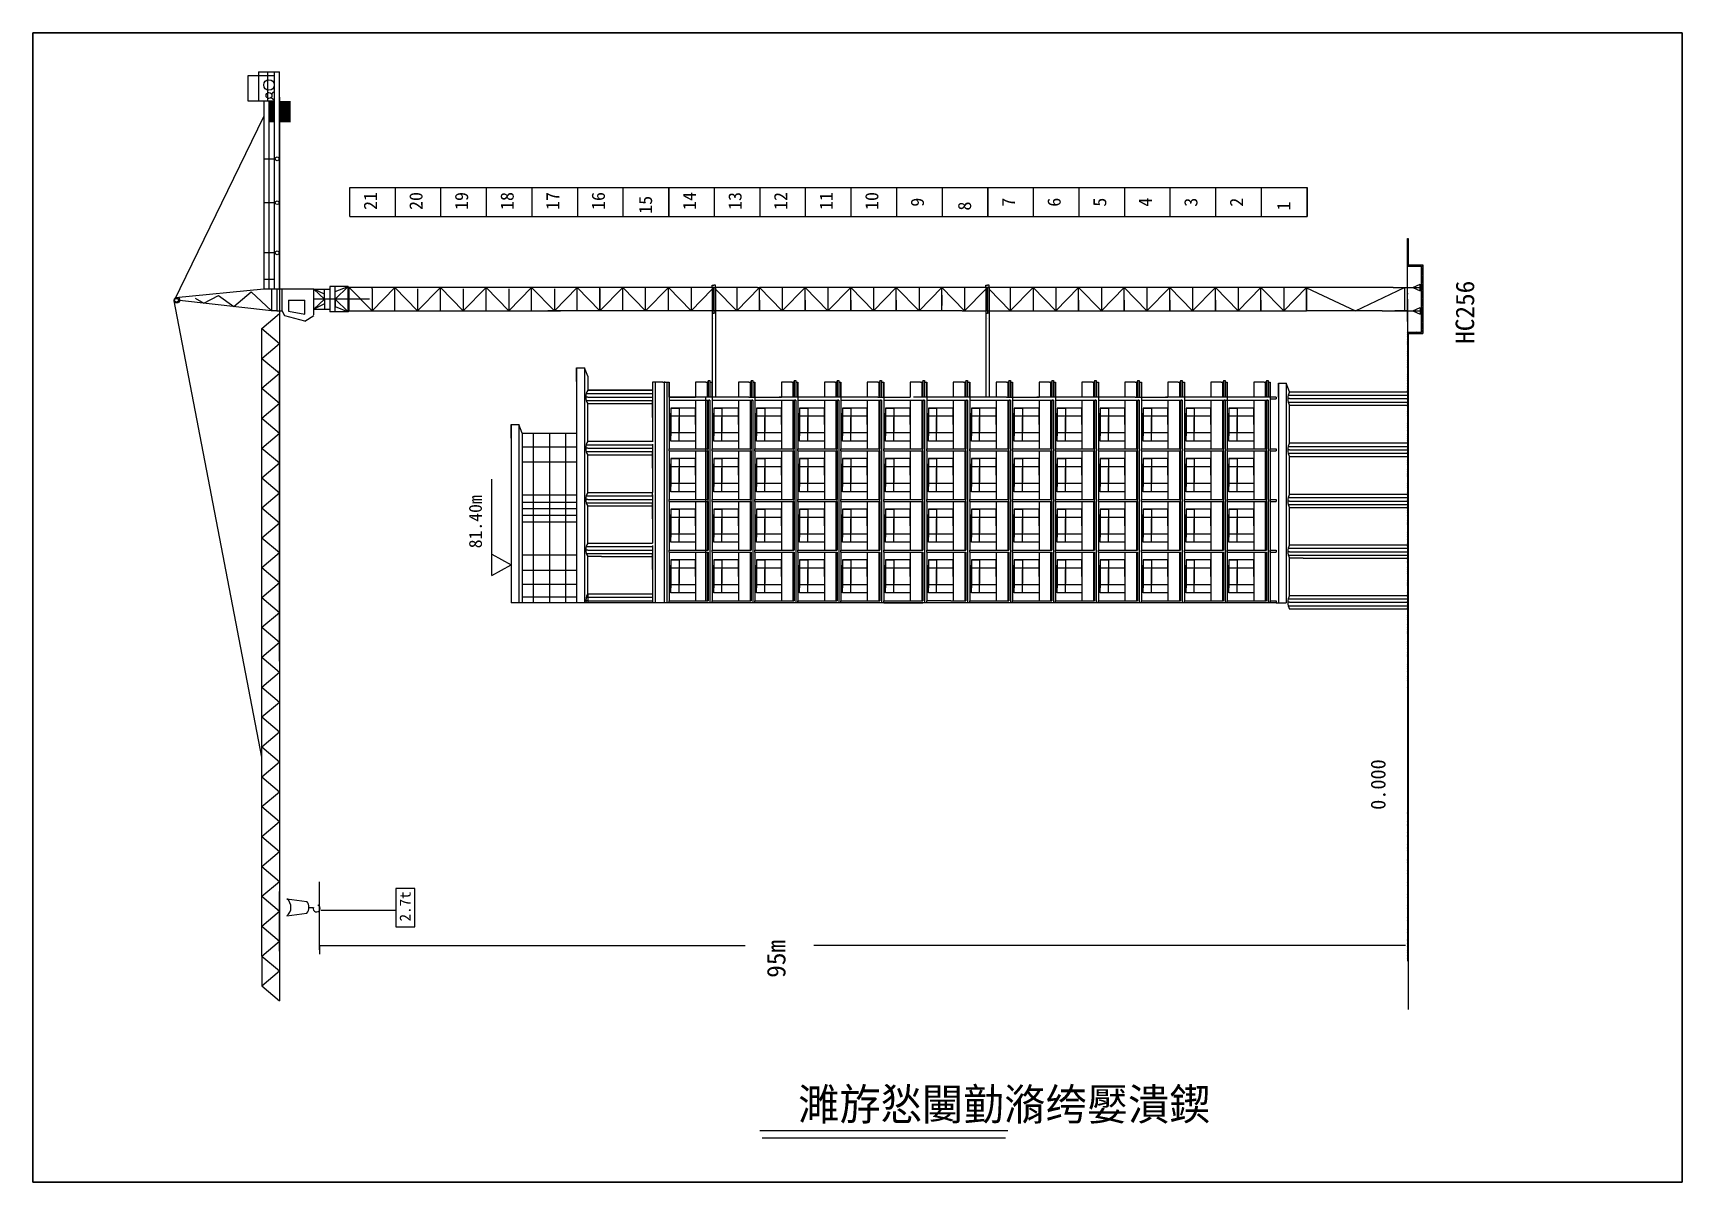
# Model space of a CAD drawing. Header units: metres. Extents: x 0 to 1498, y 0 to 1044.
import ezdxf

# ---------------------------------------------------------------- set-up
doc = ezdxf.new("R2010")
doc.units = ezdxf.units.M
for name, color, linetype in [('351', 7, 'Continuous'), ('352', 7, 'Continuous'), ('354', 7, 'Continuous')]:
    doc.layers.add(name, color=color, linetype=linetype)

msp = doc.modelspace()

# ---------------------------------------------------------------- texts
msp.add_text('濉斿悐闄勭潃绔嬮潰鍥', height=28.79).set_placement((695.08, 56.19))
at = {"layer": '352'}
for s, height, p in [('14', 12, (602.22, 882.93)), ('21', 12, (312.42, 882.93)), ('20', 12, (353.82, 882.93)), ('19', 12, (395.22, 882.93)), ('18', 12, (436.62, 882.93)), ('17', 12, (478.02, 882.93)), ('16', 12, (519.42, 882.93)), (' 15', 12, (562.28, 871.28)), ('13', 12, (643.62, 882.93)), ('12', 12, (685.02, 882.93)), ('11', 12, (726.42, 882.93)), ('10', 12, (767.82, 882.93)), ('9', 12, (809.22, 885.92)), (' 8', 12, (852.08, 874.27)), ('7', 12, (892.02, 885.92)), ('6', 12, (933.42, 885.92)), ('5', 12, (974.82, 885.92)), ('4', 12, (1016.22, 885.92)), ('3', 12, (1057.62, 885.92)), ('2', 12, (1099.02, 885.92)), (' 1', 12, (1141.88, 874.27)), ('HC256 ', 16.86, (1308.99, 761.35)), ('81.40m', 11.8, (407.72, 575.64)), ('0.000', 13.49, (1228.43, 338.1)), ('2.7t', 10, (342.99, 236.72)), ('95m', 16.86, (683.44, 185.51))]:
    msp.add_text(s, height=height, rotation=90, dxfattribs=at).set_placement(p)

# ---------------------------------------------------------------- linework, layer by layer
for p, q in [((0, 0), (0, 1043.72)), ((0, 1043.72), (1497.74, 1043.72)), ((0, 1043.72), (0, 0)), ((1497.74, 1043.72), (0, 1043.72)), ((1497.74, 1043.72), (1497.74, 0)), ((1497.74, 0), (1497.74, 1043.72)), ((214.35, 981.9), (214.35, 981.76)), ((214.73, 981.9), (214.73, 962.56)), ((215.11, 981.9), (215.11, 962.56)), ((215.5, 981.9), (215.5, 962.56)), ((215.88, 981.9), (215.88, 962.56)), ((216.27, 981.9), (216.27, 962.56)), ((216.65, 981.9), (216.65, 962.56)), ((217.03, 981.9), (217.03, 962.56)), ((217.42, 981.9), (217.42, 962.56)), ((217.8, 981.9), (217.8, 962.56)), ((218.19, 981.9), (218.19, 962.56)), ((218.57, 981.9), (218.57, 962.56)), ((218.95, 981.9), (218.95, 962.56)), ((224.33, 981.76), (224.33, 962.56)), ((224.71, 981.76), (224.71, 962.56)), ((225.1, 981.76), (225.1, 962.56)), ((225.48, 981.76), (225.48, 962.56)), ((225.87, 981.76), (225.87, 962.56)), ((226.25, 981.76), (226.25, 962.56)), ((226.63, 981.76), (226.63, 962.56)), ((227.02, 981.76), (227.02, 962.56)), ((227.4, 981.76), (227.4, 962.56)), ((227.79, 981.76), (227.79, 962.56)), ((228.17, 981.76), (228.17, 962.56)), ((228.55, 981.76), (228.55, 962.56)), ((228.94, 981.76), (228.94, 962.56)), ((229.32, 981.76), (229.32, 962.56)), ((229.71, 981.76), (229.71, 962.56)), ((230.09, 981.76), (230.09, 962.56)), ((230.47, 981.76), (230.47, 962.56)), ((230.86, 981.76), (230.86, 962.56)), ((231.24, 981.76), (231.24, 962.56)), ((231.63, 981.76), (231.63, 962.56)), ((232.01, 981.76), (232.01, 962.56)), ((232.39, 981.76), (232.39, 962.56)), ((232.78, 981.76), (232.78, 962.56)), ((233.16, 981.76), (233.16, 962.56)), ((660.09, 46.69), (885.27, 46.69)), ((662.18, 40.22), (883.19, 40.22)), ((1497.74, 0), (0, 0)), ((0, 0), (1497.74, 0))]:
    msp.add_line(p, q)
at = {"layer": '351'}
for p, q in [((195.15, 1004.76), (195.15, 982.22)), ((219.02, 1004.76), (195.15, 1004.76)), ((204.75, 1008.29), (204.75, 982.22)), ((212.97, 1008.29), (212.97, 982.22)), ((219.15, 1008.29), (219.15, 811.15)), ((223.95, 810.54), (223.95, 1008.29)), ((216.44, 988.51), (219.02, 990.63)), ((218.18, 993.59), (219.02, 992.99)), ((219.02, 999.72), (218.3, 999.2)), ((195.15, 982.22), (204.23, 982.22)), ((204.75, 982.22), (219.15, 982.22)), ((209.55, 982.08), (209.55, 811.15)), ((209.55, 982.08), (209.55, 929.28)), ((214.35, 982.08), (214.35, 811.15)), ((216.44, 985.24), (219.02, 983.12)), ((214.35, 968.76), (219.15, 968.76)), ((209.55, 929.28), (219.15, 929.28)), ((219.15, 929.28), (219.15, 889.48)), ((219.15, 889.48), (209.55, 889.48)), ((219.15, 843.93), (209.55, 843.93)), ((209.55, 820.14), (219.15, 820.14)), ((216.75, 810.54), (216.75, 791.34)), ((221.55, 810.54), (221.55, 791.34)), ((255.15, 787.79), (255.15, 811.15)), ((255.15, 811.15), (264.75, 811.15)), ((264.75, 806.35), (255.15, 811.15)), ((264.75, 811.15), (269.55, 811.15)), ((274.35, 813.55), (269.55, 813.55)), ((269.55, 813.55), (269.55, 808.75)), ((269.55, 811.15), (269.55, 791.95)), ((286.35, 813.55), (271.95, 813.55)), ((274.35, 808.75), (286.35, 813.55)), ((274.35, 790.35), (274.35, 813.55)), ((286.35, 790.35), (286.35, 813.55)), ((286.35, 813.55), (286.35, 790.35)), ((216.75, 791.34), (133.1, 800.63)), ((147.2, 802.81), (155.03, 798.19)), ((155.03, 798.19), (168.4, 805.17)), ((168.4, 805.17), (182.54, 795.14)), ((182.54, 795.14), (198.08, 808.46)), ((198.08, 808.46), (216.75, 791.34)), ((232.03, 800.94), (246.81, 800.94)), ((264.75, 797.55), (255.15, 792.75)), ((264.75, 801.95), (264.75, 806.35)), ((274.35, 801.55), (274.35, 794.35)), ((274.35, 795.15), (286.35, 790.35)), ((221.55, 791.34), (216.75, 791.34)), ((255.15, 792.75), (264.75, 792.75)), ((264.75, 792.75), (269.55, 792.75)), ((269.55, 791.95), (269.55, 790.35)), ((274.35, 790.35), (269.55, 790.35)), ((286.35, 790.35), (271.95, 790.35))]:
    msp.add_line(p, q, dxfattribs=at)
for centre, radius in [((214.35, 996.48), 4.8), ((214.35, 986.88), 2.66), ((221.71, 929.4), 1.68), ((221.71, 889.55), 1.68), ((221.71, 844.01), 1.68), ((130.66, 801.02), 2.47), ((130.35, 800.94), 1.68)]:
    msp.add_circle(centre, radius, dxfattribs=at)
at = {"layer": '352'}
for p, q in [((204.75, 1008.29), (223.95, 1008.29)), ((223.95, 985.53), (223.95, 761.73)), ((223.95, 827.08), (223.95, 985.53)), ((128.23, 800.56), (209.55, 967.81)), ((287.75, 903.24), (577.55, 903.24)), ((287.75, 877.02), (287.75, 903.24)), ((329.15, 877.02), (329.15, 903.24)), ((370.55, 877.02), (370.55, 903.24)), ((411.95, 877.02), (411.95, 903.24)), ((453.35, 877.02), (453.35, 903.24)), ((494.75, 877.02), (494.75, 903.24)), ((536.15, 877.02), (536.15, 903.24)), ((577.55, 903.24), (867.35, 903.24)), ((577.55, 877.02), (577.55, 903.24)), ((577.55, 903.24), (577.55, 877.02)), ((577.55, 877.02), (577.55, 903.24)), ((618.95, 877.02), (618.95, 903.24)), ((660.35, 877.02), (660.35, 903.24)), ((701.75, 877.02), (701.75, 903.24)), ((743.15, 877.02), (743.15, 903.24)), ((784.55, 877.02), (784.55, 903.24)), ((825.95, 877.02), (825.95, 903.24)), ((867.35, 903.24), (1157.15, 903.24)), ((867.35, 877.02), (867.35, 903.24)), ((867.35, 903.24), (867.35, 877.02)), ((867.35, 877.02), (867.35, 903.24)), ((867.35, 877.02), (867.35, 903.24)), ((867.35, 903.24), (867.35, 877.02)), ((908.75, 877.02), (908.75, 903.24)), ((950.15, 877.02), (950.15, 903.24)), ((991.55, 877.02), (991.55, 903.24)), ((1032.95, 877.02), (1032.95, 903.24)), ((1074.35, 877.02), (1074.35, 903.24)), ((1115.75, 877.02), (1115.75, 903.24)), ((1157.15, 903.24), (1157.15, 877.02)), ((1157.15, 877.02), (1157.15, 903.24)), ((287.75, 877.02), (577.55, 877.02)), ((577.55, 877.02), (867.35, 877.02)), ((867.35, 877.02), (1157.15, 877.02)), ((1248.27, 831.95), (1248.27, 856.94)), ((1248.27, 856.94), (1249.04, 856.94)), ((1248.27, 855.17), (1249.04, 855.94)), ((1248.9, 854.03), (1248.27, 854.66)), ((1248.27, 853.4), (1249.04, 854.18)), ((1249.04, 856.94), (1249.04, 832.98)), ((1249.04, 852.11), (1248.27, 852.89)), ((1248.27, 851.63), (1249.04, 852.41)), ((1248.27, 849.87), (1249.04, 850.64)), ((1248.27, 848.1), (1249.04, 848.87)), ((1248.9, 846.96), (1248.27, 847.58)), ((1248.27, 846.33), (1249.04, 847.1)), ((1249.04, 845.04), (1248.27, 845.82)), ((1248.27, 844.56), (1249.04, 845.34)), ((1248.27, 842.79), (1249.04, 843.57)), ((1248.27, 841.03), (1249.04, 841.8)), ((1248.9, 839.89), (1248.27, 840.51)), ((1248.27, 839.26), (1249.04, 840.03)), ((1249.04, 837.97), (1248.27, 838.75)), ((1249.04, 850.35), (1248.45, 850.94)), ((1249.04, 843.28), (1248.45, 843.86)), ((1248.27, 837.49), (1249.04, 838.27)), ((1248.27, 835.72), (1249.04, 836.5)), ((1248.27, 833.96), (1249.04, 834.73)), ((1248.27, 781.66), (1248.27, 831.95)), ((1248.27, 831.95), (1261.27, 831.95)), ((1249.04, 836.2), (1248.45, 836.79)), ((1249.04, 832.98), (1262.31, 832.98)), ((1249.79, 831.95), (1250.82, 832.98)), ((1251.53, 831.95), (1250.5, 832.98)), ((1251.56, 831.95), (1252.59, 832.98)), ((1253.3, 831.95), (1252.27, 832.98)), ((1253.33, 831.95), (1254.36, 832.98)), ((1255.07, 831.95), (1254.64, 832.37)), ((1255.1, 831.95), (1256.13, 832.98)), ((1255.97, 832.82), (1255.81, 832.98)), ((1256.87, 831.95), (1257.89, 832.98)), ((1258.6, 831.95), (1257.57, 832.98)), ((1258.63, 831.95), (1259.66, 832.98)), ((1260.37, 831.95), (1259.34, 832.98)), ((1260.4, 831.95), (1261.43, 832.98)), ((1261.27, 831.05), (1262.31, 832.08)), ((1261.27, 771.95), (1261.27, 831.95)), ((1261.27, 831.05), (1261.27, 831.05)), ((1261.27, 829.28), (1262.31, 830.32)), ((1262.15, 828.4), (1261.27, 829.28)), ((1261.27, 827.51), (1262.31, 828.55)), ((1262.31, 826.48), (1261.27, 827.51)), ((1261.27, 825.74), (1262.31, 826.78)), ((1261.27, 823.98), (1262.31, 825.01)), ((1261.27, 823.98), (1261.27, 823.98)), ((1262.31, 824.71), (1261.71, 825.3)), ((1262.31, 832.98), (1262.31, 770.85)), ((209.55, 811.15), (129.53, 803.22)), ((255.15, 811.15), (209.55, 811.15)), ((226.43, 791.34), (226.43, 810.54)), ((255.15, 811.15), (264.75, 801.95)), ((264.75, 801.95), (264.75, 811.15)), ((286.35, 813.55), (274.35, 801.95)), ((286.35, 812.35), (286.35, 813.55)), ((286.81, 812.96), (286.35, 812.96)), ((286.35, 792.35), (286.35, 812.35)), ((286.35, 811.55), (286.35, 791.55)), ((286.35, 801.55), (286.35, 811.55)), ((286.35, 811.55), (286.35, 791.55)), ((286.35, 811.55), (286.35, 791.55)), ((286.35, 811.55), (286.35, 791.55)), ((286.35, 811.55), (286.35, 790.33)), ((286.35, 811.55), (286.35, 790.33)), ((286.35, 811.55), (286.35, 790.33)), ((286.35, 811.55), (286.35, 790.33)), ((286.35, 811.55), (286.35, 791.55)), ((286.35, 811.55), (286.35, 791.55)), ((286.35, 811.55), (286.35, 791.55)), ((286.35, 811.55), (286.35, 791.55)), ((286.81, 812.96), (286.81, 812.56)), ((616.95, 812.56), (286.81, 812.56)), ((286.81, 791.34), (286.81, 812.56)), ((307.98, 791.34), (287.28, 812.56)), ((287.28, 791.34), (287.28, 812.56)), ((287.28, 791.34), (287.28, 812.56)), ((287.28, 791.34), (287.28, 812.56)), ((287.28, 791.34), (287.28, 812.56)), ((287.28, 812.56), (287.28, 812.56)), ((287.28, 791.34), (287.28, 811.34)), ((287.28, 791.34), (287.28, 811.34)), ((287.28, 791.34), (287.28, 811.34)), ((287.28, 791.34), (287.28, 811.34)), ((287.28, 791.34), (287.28, 811.34)), ((307.98, 791.34), (328.68, 812.56)), ((307.98, 811.34), (307.98, 812.56)), ((307.98, 811.34), (307.98, 791.34)), ((328.68, 812.56), (349.38, 791.34)), ((328.68, 791.34), (328.68, 812.56)), ((328.68, 791.34), (328.68, 812.56)), ((328.68, 791.34), (328.68, 812.56)), ((328.68, 791.34), (328.68, 812.56)), ((328.68, 791.34), (328.68, 811.34)), ((328.68, 791.34), (328.68, 811.34)), ((328.68, 791.34), (328.68, 811.34)), ((328.68, 791.34), (328.68, 811.34)), ((328.68, 791.34), (328.68, 811.34)), ((349.38, 791.34), (370.08, 812.56)), ((349.38, 811.34), (349.38, 791.34)), ((370.08, 812.56), (390.78, 791.34)), ((370.08, 791.34), (370.08, 812.56)), ((370.08, 791.34), (370.08, 812.56)), ((370.08, 791.34), (370.08, 812.56)), ((370.08, 791.34), (370.08, 812.56)), ((370.08, 791.34), (370.08, 811.34)), ((370.08, 791.34), (370.08, 811.34)), ((370.08, 791.34), (370.08, 811.34)), ((370.08, 791.34), (370.08, 811.34)), ((390.78, 791.34), (411.48, 812.56)), ((390.78, 811.34), (390.78, 791.34)), ((411.48, 812.56), (432.18, 791.34)), ((411.48, 791.34), (411.48, 812.56)), ((411.48, 791.34), (411.48, 812.56)), ((411.48, 791.34), (411.48, 812.56)), ((411.48, 791.34), (411.48, 812.56)), ((411.48, 791.34), (411.48, 811.34)), ((411.48, 791.34), (411.48, 811.34)), ((411.48, 791.34), (411.48, 811.34)), ((432.18, 791.34), (452.88, 812.56)), ((432.18, 811.34), (432.18, 791.34)), ((452.88, 812.56), (473.58, 791.34)), ((452.88, 791.34), (452.88, 812.56)), ((452.88, 791.34), (452.88, 812.56)), ((452.88, 791.34), (452.88, 812.56)), ((452.88, 791.34), (452.88, 812.56)), ((452.88, 791.34), (452.88, 811.34)), ((452.88, 791.34), (452.88, 811.34)), ((473.58, 791.34), (494.28, 812.56)), ((473.58, 811.34), (473.58, 791.34)), ((494.28, 812.56), (514.98, 791.34)), ((494.28, 791.34), (494.28, 812.56)), ((494.28, 791.34), (494.28, 812.56)), ((494.28, 791.34), (494.28, 812.56)), ((494.28, 791.34), (494.28, 812.56)), ((494.28, 791.34), (494.28, 811.34)), ((514.98, 791.34), (535.68, 812.56)), ((514.98, 791.34), (514.98, 812.56)), ((514.98, 811.34), (514.98, 791.34)), ((535.68, 812.56), (556.38, 791.34)), ((535.68, 791.34), (535.68, 812.56)), ((535.68, 791.34), (535.68, 812.56)), ((535.68, 791.34), (535.68, 812.56)), ((535.68, 791.34), (535.68, 812.56)), ((556.38, 791.34), (577.08, 812.56)), ((556.38, 791.34), (556.38, 812.56)), ((577.08, 812.56), (597.78, 791.34)), ((577.08, 791.34), (577.08, 812.56)), ((577.08, 791.34), (577.08, 812.56)), ((577.08, 791.34), (577.08, 812.56)), ((577.08, 791.34), (577.08, 812.56)), ((597.78, 812.56), (597.78, 791.34)), ((597.78, 791.34), (616.95, 810.99)), ((616.95, 814.65), (618.48, 814.65)), ((616.95, 812.56), (616.95, 814.65)), ((616.95, 812.56), (616.95, 791.34)), ((618.48, 812.56), (616.95, 812.56)), ((620.01, 814.65), (618.48, 814.65)), ((618.48, 791.34), (618.48, 812.56)), ((618.48, 812.56), (618.48, 791.34)), ((618.48, 812.56), (618.48, 791.34)), ((618.48, 791.34), (618.48, 812.56)), ((618.48, 812.56), (618.48, 812.56)), ((618.48, 812.56), (618.48, 812.56)), ((618.48, 812.56), (620.01, 812.56)), ((620.01, 812.56), (620.01, 814.65)), ((658.05, 812.56), (620.01, 812.56)), ((620.01, 812.56), (620.01, 791.34)), ((620.01, 810.99), (639.18, 791.34)), ((639.18, 812.56), (639.18, 791.34)), ((639.18, 791.34), (659.88, 812.56)), ((658.05, 812.56), (659.88, 812.56)), ((1156.68, 812.56), (659.88, 812.56)), ((659.88, 812.56), (680.58, 791.34)), ((659.88, 791.34), (659.88, 812.56)), ((659.88, 800.91), (659.88, 812.56)), ((680.58, 791.34), (701.28, 812.56)), ((680.58, 812.56), (680.58, 791.34)), ((701.28, 812.56), (721.98, 791.34)), ((701.28, 791.34), (701.28, 812.56)), ((701.28, 791.34), (701.28, 812.56)), ((701.28, 800.91), (701.28, 812.56)), ((721.98, 812.56), (721.98, 791.34)), ((721.98, 791.34), (742.68, 812.56)), ((742.68, 812.56), (763.38, 791.34)), ((742.68, 796.13), (742.68, 812.56)), ((742.68, 791.34), (742.68, 812.56)), ((742.68, 800.91), (742.68, 812.56)), ((763.38, 791.34), (784.08, 812.56)), ((763.38, 812.56), (763.38, 791.34)), ((784.08, 812.56), (804.78, 791.34)), ((784.08, 791.34), (784.08, 812.56)), ((784.08, 796.13), (784.08, 812.56)), ((784.08, 800.91), (784.08, 812.56)), ((804.78, 791.34), (825.48, 812.56)), ((804.78, 812.56), (804.78, 791.34)), ((825.48, 812.56), (846.18, 791.34)), ((825.48, 791.34), (825.48, 812.56)), ((825.48, 791.34), (825.48, 812.56)), ((825.48, 796.13), (825.48, 812.56)), ((825.48, 805.7), (825.48, 812.56)), ((846.18, 812.56), (846.18, 791.34)), ((846.18, 791.34), (865.35, 810.99)), ((865.35, 814.65), (866.88, 814.65)), ((865.35, 812.56), (865.35, 814.65)), ((866.88, 812.56), (865.35, 812.56)), ((865.35, 812.56), (865.35, 791.34)), ((868.41, 814.65), (866.88, 814.65)), ((866.88, 800.91), (866.88, 812.56)), ((866.88, 791.34), (866.88, 812.56)), ((866.88, 791.34), (866.88, 812.56)), ((866.88, 791.34), (866.88, 812.56)), ((866.88, 812.56), (866.88, 791.34)), ((866.88, 812.56), (866.88, 791.34)), ((866.88, 791.34), (866.88, 812.56)), ((866.88, 791.34), (866.88, 812.56)), ((866.88, 791.34), (866.88, 812.56)), ((866.88, 800.91), (866.88, 812.56)), ((866.88, 796.13), (866.88, 812.56)), ((866.88, 805.7), (866.88, 812.56)), ((866.88, 812.56), (866.88, 812.56)), ((866.88, 812.56), (866.88, 812.56)), ((866.88, 812.56), (868.41, 812.56)), ((868.41, 812.56), (868.41, 814.65)), ((868.41, 812.56), (868.41, 791.34)), ((868.41, 810.99), (887.58, 791.34)), ((887.58, 791.34), (908.28, 812.56)), ((887.58, 812.56), (887.58, 791.34)), ((908.28, 812.56), (928.98, 791.34)), ((908.28, 812.56), (908.28, 791.34)), ((928.98, 812.56), (928.98, 791.34)), ((928.98, 791.34), (949.68, 812.56)), ((949.68, 812.56), (970.38, 791.34)), ((949.68, 791.34), (949.68, 812.56)), ((949.68, 791.34), (949.68, 812.56)), ((949.68, 800.91), (949.68, 812.56)), ((970.38, 791.34), (991.08, 812.56)), ((970.38, 812.56), (970.38, 791.34)), ((991.08, 812.56), (1011.78, 791.34)), ((991.08, 791.34), (991.08, 812.56)), ((991.08, 791.34), (991.08, 812.56)), ((991.08, 800.91), (991.08, 812.56)), ((1011.78, 791.34), (1032.48, 812.56)), ((1011.78, 812.56), (1011.78, 791.34)), ((1032.48, 812.56), (1053.18, 791.34)), ((1032.48, 791.34), (1032.48, 812.56)), ((1032.48, 791.34), (1032.48, 812.56)), ((1032.48, 800.91), (1032.48, 812.56)), ((1053.18, 791.34), (1073.88, 812.56)), ((1053.18, 812.56), (1053.18, 791.34)), ((1073.88, 812.56), (1094.58, 791.34)), ((1073.88, 791.34), (1073.88, 812.56)), ((1073.88, 791.34), (1073.88, 812.56)), ((1073.88, 800.91), (1073.88, 812.56)), ((1094.58, 791.34), (1115.28, 812.56)), ((1094.58, 812.56), (1094.58, 791.34)), ((1115.28, 812.56), (1135.98, 791.34)), ((1115.28, 791.34), (1115.28, 812.56)), ((1115.28, 791.34), (1115.28, 812.56)), ((1115.28, 800.91), (1115.28, 812.56)), ((1135.98, 812.56), (1135.98, 791.34)), ((1135.98, 791.34), (1156.68, 812.56)), ((1235.51, 812.56), (1156.68, 812.56)), ((1156.68, 791.34), (1156.68, 812.56)), ((1156.68, 791.34), (1156.68, 812.56)), ((1156.68, 800.91), (1156.68, 812.56)), ((1156.68, 812.08), (1201.17, 791.34)), ((1156.68, 812.08), (1156.68, 791.34)), ((1201.17, 791.34), (1245.67, 812.56)), ((1235.51, 812.56), (1252.71, 812.56)), ((1238.12, 812.56), (1252.71, 812.56)), ((1245.67, 812.56), (1245.67, 791.34)), ((1252.71, 812.56), (1259.77, 812.56)), ((1253.37, 812.56), (1259.77, 815.56)), ((1253.37, 812.56), (1259.77, 809.56)), ((1259.77, 812.56), (1259.77, 815.56)), ((1259.77, 809.56), (1259.77, 815.56)), ((1261.27, 822.21), (1262.31, 823.25)), ((1262.15, 821.33), (1261.27, 822.21)), ((1261.27, 820.44), (1262.31, 821.48)), ((1262.31, 819.4), (1261.27, 820.44)), ((1261.27, 818.67), (1262.31, 819.71)), ((1261.27, 816.9), (1262.31, 817.94)), ((1261.27, 816.91), (1261.27, 816.91)), ((1261.27, 815.14), (1262.31, 816.17)), ((1262.15, 814.25), (1261.27, 815.14)), ((1261.27, 813.37), (1262.31, 814.41)), ((1262.31, 812.33), (1261.27, 813.37)), ((1261.27, 811.6), (1262.31, 812.64)), ((1261.27, 809.83), (1262.31, 810.87)), ((1261.27, 809.83), (1261.27, 809.84)), ((1261.27, 808.07), (1262.31, 809.1)), ((1262.31, 817.64), (1261.71, 818.23)), ((1262.31, 810.57), (1261.71, 811.16)), ((207.95, 385.94), (128.23, 800.56)), ((246.81, 788.21), (246.81, 800.94)), ((280.65, 801.95), (255.15, 801.95)), ((255.15, 792.75), (264.75, 801.95)), ((264.75, 801.95), (264.75, 792.75)), ((305.5, 801.95), (272.73, 801.95)), ((286.35, 790.35), (274.35, 801.95)), ((659.88, 800.91), (659.88, 791.34)), ((701.28, 800.91), (701.28, 791.34)), ((742.68, 800.91), (742.68, 791.34)), ((784.08, 800.91), (784.08, 791.34)), ((825.48, 805.7), (825.48, 796.13)), ((866.88, 805.7), (866.88, 796.13)), ((866.88, 800.91), (866.88, 791.34)), ((866.88, 800.91), (866.88, 791.34)), ((949.68, 800.91), (949.68, 791.34)), ((991.08, 800.91), (991.08, 791.34)), ((1032.48, 800.91), (1032.48, 791.34)), ((1073.88, 800.91), (1073.88, 791.34)), ((1115.28, 800.91), (1115.28, 791.34)), ((1156.68, 800.91), (1156.68, 791.34)), ((1248.27, 807.13), (1248.89, 807.08)), ((1248.27, 801.95), (1248.27, 771.95)), ((1253.37, 791.34), (1259.77, 794.34)), ((1259.77, 794.34), (1259.77, 788.34)), ((1262.15, 807.18), (1261.27, 808.07)), ((1261.27, 806.3), (1262.31, 807.34)), ((1262.31, 805.26), (1261.27, 806.3)), ((1261.27, 804.53), (1262.31, 805.57)), ((1261.27, 802.76), (1262.31, 803.8)), ((1261.27, 802.76), (1261.27, 802.77)), ((1261.27, 800.99), (1262.31, 802.03)), ((1262.15, 800.11), (1261.27, 801)), ((1261.27, 799.23), (1262.31, 800.26)), ((1262.31, 798.19), (1261.27, 799.23)), ((1261.27, 797.46), (1262.31, 798.5)), ((1261.27, 795.69), (1262.31, 796.73)), ((1261.27, 795.69), (1261.27, 795.69)), ((1261.27, 793.92), (1262.31, 794.96)), ((1262.15, 793.04), (1261.27, 793.93)), ((1262.31, 803.49), (1261.71, 804.09)), ((1262.31, 796.42), (1261.71, 797.02)), ((207.95, 775.3), (223.95, 788.88)), ((221.55, 791.34), (226.43, 791.34)), ((223.95, 791.34), (223.95, 205.26)), ((223.95, 791.34), (223.95, 643.18)), ((228.73, 786.9), (226.43, 791.34)), ((246.81, 781.88), (228.73, 786.9)), ((232.03, 790.94), (246.81, 788.21)), ((246.81, 781.88), (255.15, 787.18)), ((286.35, 791.55), (286.35, 790.35)), ((286.81, 790.94), (286.35, 790.94)), ((286.81, 791.34), (479.05, 791.34)), ((286.81, 790.94), (286.81, 791.34)), ((287.28, 791.34), (287.28, 791.34)), ((843.9, 791.34), (467.63, 791.34)), ((618.48, 791.34), (616.95, 791.34)), ((616.95, 791.34), (616.95, 789.24)), ((616.95, 789.24), (616.95, 713.06)), ((616.95, 789.24), (618.48, 789.24)), ((618.48, 791.34), (618.48, 789.24)), ((618.48, 791.34), (618.48, 791.34)), ((618.48, 791.34), (620.01, 791.34)), ((618.48, 791.34), (618.48, 791.34)), ((620.01, 789.24), (618.48, 789.24)), ((618.48, 784.06), (618.48, 784.06)), ((618.48, 784.06), (618.48, 784.06)), ((620.01, 791.34), (620.01, 789.24)), ((620.01, 789.24), (620.01, 713.06)), ((843.9, 791.34), (865.35, 791.34)), ((866.88, 791.34), (865.35, 791.34)), ((865.35, 791.34), (865.35, 789.24)), ((865.35, 789.24), (866.88, 789.24)), ((865.35, 789.24), (865.35, 713.06)), ((866.88, 791.34), (866.88, 789.24)), ((866.88, 791.34), (866.88, 791.34)), ((866.88, 791.34), (866.88, 791.34)), ((866.88, 791.34), (868.41, 791.34)), ((868.41, 789.24), (866.88, 789.24)), ((866.88, 784.06), (866.88, 784.06)), ((866.88, 784.06), (866.88, 784.06)), ((868.41, 791.34), (1156.68, 791.34)), ((868.41, 791.34), (868.41, 789.24)), ((868.41, 789.24), (868.41, 713.06)), ((1225.51, 791.34), (1156.68, 791.34)), ((1225.51, 791.34), (1252.71, 791.34)), ((1248.27, 791.34), (1236.77, 791.34)), ((1248.27, 791.34), (1259.77, 791.34)), ((1252.71, 791.34), (1259.77, 791.34)), ((1253.37, 791.34), (1259.77, 788.34)), ((1259.77, 791.34), (1259.77, 788.34)), ((1261.27, 792.16), (1262.31, 793.19)), ((1262.31, 791.12), (1261.27, 792.16)), ((1261.27, 790.39), (1262.31, 791.43)), ((1261.27, 788.62), (1262.31, 789.66)), ((1261.27, 788.62), (1261.27, 788.62)), ((1261.27, 786.85), (1262.31, 787.89)), ((1262.15, 785.97), (1261.27, 786.86)), ((1261.27, 785.08), (1262.31, 786.12)), ((1262.31, 784.05), (1261.27, 785.09)), ((1261.27, 783.32), (1262.31, 784.35)), ((1261.27, 781.55), (1262.31, 782.59)), ((1261.27, 781.55), (1261.27, 781.55)), ((1261.27, 779.78), (1262.31, 780.82)), ((1262.15, 778.9), (1261.27, 779.78)), ((1261.27, 778.01), (1262.31, 779.05)), ((1262.31, 789.35), (1261.71, 789.95)), ((1262.31, 782.28), (1261.71, 782.88)), ((207.95, 775.3), (223.95, 761.73)), ((207.95, 748.16), (207.95, 775.3)), ((207.95, 205.26), (207.95, 770.94)), ((1248.27, 771.95), (1248.27, 717.81)), ((1249.04, 770.85), (1248.27, 771.95)), ((1249.04, 771.95), (1248.27, 771.95)), ((1248.27, 769.8), (1249.04, 770.85)), ((1248.9, 769.18), (1248.27, 769.8)), ((1248.27, 768.55), (1249.04, 769.32)), ((1249.04, 767.26), (1248.27, 768.04)), ((1248.27, 766.78), (1249.04, 767.55)), ((1248.27, 765.01), (1249.04, 765.79)), ((1248.27, 763.25), (1249.04, 764.02)), ((1249.04, 765.49), (1248.45, 766.08)), ((1249.04, 771.95), (1261.27, 771.95)), ((1249.66, 771.95), (1249.04, 770.85)), ((1249.04, 770.85), (1249.04, 447.08)), ((1249.04, 770.85), (1262.31, 770.85)), ((1250.66, 770.94), (1249.66, 771.95)), ((1250.57, 770.85), (1251.67, 771.95)), ((1252.53, 770.85), (1251.43, 771.95)), ((1252.34, 770.85), (1253.43, 771.95)), ((1254.29, 770.85), (1253.76, 771.39)), ((1254.1, 770.85), (1255.2, 771.95)), ((1255.08, 771.83), (1254.96, 771.95)), ((1255.87, 770.85), (1256.97, 771.95)), ((1257.73, 770.94), (1256.73, 771.95)), ((1257.64, 770.85), (1258.74, 771.95)), ((1259.6, 770.85), (1258.5, 771.95)), ((1259.41, 770.85), (1260.51, 771.95)), ((1261.36, 770.85), (1260.83, 771.39)), ((1262.31, 776.98), (1261.27, 778.02)), ((1261.27, 776.25), (1262.31, 777.28)), ((1261.27, 774.48), (1262.31, 775.52)), ((1261.27, 774.48), (1261.27, 774.48)), ((1261.27, 772.71), (1262.31, 773.75)), ((1262.15, 771.83), (1261.27, 772.71)), ((1262.31, 775.21), (1261.71, 775.81)), ((207.95, 748.16), (223.95, 761.73)), ((1248.9, 762.1), (1248.27, 762.73)), ((1248.27, 761.48), (1249.04, 762.25)), ((1249.04, 760.19), (1248.27, 760.96)), ((1248.27, 759.71), (1249.04, 760.48)), ((1248.27, 757.94), (1249.04, 758.72)), ((1248.27, 756.17), (1249.04, 756.95)), ((1248.9, 755.03), (1248.27, 755.66)), ((1248.27, 754.41), (1249.04, 755.18)), ((1249.04, 753.12), (1248.27, 753.89)), ((1248.27, 752.64), (1249.04, 753.41)), ((1248.27, 750.87), (1249.04, 751.64)), ((1248.27, 749.1), (1249.04, 749.88)), ((1249.04, 758.42), (1248.45, 759.01)), ((1249.04, 751.35), (1248.45, 751.94)), ((207.95, 748.16), (223.95, 734.59)), ((207.95, 721.01), (223.95, 734.59)), ((223.95, 473.05), (223.95, 737.19)), ((493.8, 739.63), (493.8, 600.63)), ((493.8, 739.63), (500.82, 739.63)), ((493.8, 727.13), (493.8, 739.63)), ((500.82, 739.63), (500.82, 602)), ((503.8, 731.88), (500.82, 739.63)), ((1248.9, 747.96), (1248.27, 748.59)), ((1248.27, 747.34), (1249.04, 748.11)), ((1249.04, 746.05), (1248.27, 746.82)), ((1248.27, 745.57), (1249.04, 746.34)), ((1248.27, 743.8), (1249.04, 744.57)), ((1248.27, 742.03), (1249.04, 742.81)), ((1248.9, 740.89), (1248.27, 741.52)), ((1248.27, 740.26), (1249.04, 741.04)), ((1249.04, 738.98), (1248.27, 739.75)), ((1248.27, 738.5), (1249.04, 739.27)), ((1248.27, 736.73), (1249.04, 737.5)), ((1248.27, 734.96), (1249.04, 735.74)), ((1248.9, 733.82), (1248.27, 734.45)), ((1248.27, 733.19), (1249.04, 733.97)), ((1249.04, 744.28), (1248.45, 744.87)), ((1249.04, 737.21), (1248.45, 737.8)), ((207.95, 721.01), (223.95, 707.44)), ((503.8, 731.88), (503.8, 719.31)), ((503.8, 719.31), (562.77, 719.31)), ((562.77, 719.31), (503.8, 719.31)), ((572.21, 726.56), (562.77, 726.56)), ((562.77, 726.56), (562.77, 719.31)), ((562.77, 719.31), (562.77, 713.06)), ((565.16, 726.56), (565.16, 532.31)), ((572.21, 726.56), (575.77, 726.56)), ((572.21, 726.56), (574.27, 726.56)), ((573.27, 726.56), (573.27, 526.06)), ((574.27, 726.56), (573.27, 726.56)), ((573.27, 726.56), (573.27, 713.06)), ((575.77, 726.56), (575.77, 713.06)), ((575.77, 726.56), (575.77, 713.06)), ((575.77, 726.56), (577.77, 726.56)), ((577.77, 713.06), (577.77, 726.56)), ((577.77, 726.56), (577.77, 713.06)), ((577.77, 726.56), (577.77, 713.06)), ((611.21, 726.56), (601.77, 726.56)), ((611.21, 726.56), (601.77, 726.56)), ((601.77, 726.56), (601.77, 713.06)), ((601.77, 726.56), (601.77, 713.06)), ((611.21, 726.56), (613.27, 726.56)), ((611.21, 726.56), (613.27, 726.56)), ((612.27, 726.56), (612.27, 713.06)), ((612.27, 726.56), (612.27, 713.06)), ((613.27, 726.56), (612.27, 726.56)), ((613.27, 726.56), (612.27, 726.56)), ((613.27, 727.99), (613.27, 713.06)), ((613.27, 727.99), (613.27, 713.06)), ((613.27, 727.99), (614.77, 727.99)), ((613.27, 727.99), (614.77, 727.99)), ((614.77, 727.99), (614.77, 713.06)), ((614.77, 727.99), (614.77, 713.06)), ((614.77, 727.99), (614.77, 713.06)), ((614.77, 727.99), (614.77, 713.06)), ((614.77, 726.56), (616.77, 726.56)), ((614.77, 726.56), (616.77, 726.56)), ((616.77, 713.06), (616.77, 726.56)), ((616.77, 726.56), (616.77, 713.06)), ((616.77, 726.56), (616.77, 713.06)), ((616.77, 713.06), (616.77, 726.56)), ((616.77, 726.56), (616.77, 713.06)), ((616.77, 726.56), (616.77, 713.06)), ((640.77, 726.56), (640.77, 713.06)), ((650.21, 726.56), (640.77, 726.56)), ((650.21, 726.56), (652.27, 726.56)), ((651.27, 726.56), (651.27, 713.06)), ((652.27, 726.56), (651.27, 726.56)), ((652.27, 727.99), (652.27, 713.06)), ((652.27, 727.99), (653.77, 727.99)), ((653.77, 727.99), (653.77, 713.06)), ((653.77, 727.99), (653.77, 713.06)), ((653.77, 726.56), (655.77, 726.56)), ((655.77, 726.56), (655.77, 713.06)), ((655.77, 726.56), (655.77, 713.06)), ((655.77, 713.06), (655.77, 726.56)), ((679.77, 726.56), (679.77, 713.06)), ((689.21, 726.56), (679.77, 726.56)), ((689.21, 726.56), (691.27, 726.56)), ((691.27, 726.56), (690.27, 726.56)), ((690.27, 726.56), (690.27, 713.06)), ((691.27, 727.99), (691.27, 713.06)), ((691.27, 727.99), (692.77, 727.99)), ((692.77, 727.99), (692.77, 713.06)), ((692.77, 727.99), (692.77, 713.06)), ((692.77, 726.56), (694.77, 726.56)), ((694.77, 726.56), (694.77, 713.06)), ((694.77, 726.56), (694.77, 713.06)), ((694.77, 713.06), (694.77, 726.56)), ((728.21, 726.56), (718.77, 726.56)), ((718.77, 726.56), (718.77, 713.06)), ((728.21, 726.56), (730.27, 726.56)), ((729.27, 726.56), (729.27, 713.06)), ((730.27, 726.56), (729.27, 726.56)), ((730.27, 727.99), (730.27, 713.06)), ((730.27, 727.99), (731.77, 727.99)), ((731.77, 727.99), (731.77, 713.06)), ((731.77, 727.99), (731.77, 713.06)), ((731.77, 726.56), (733.77, 726.56)), ((733.77, 726.56), (733.77, 713.06)), ((733.77, 726.56), (733.77, 713.06)), ((733.77, 713.06), (733.77, 726.56)), ((757.77, 726.56), (757.77, 713.06)), ((767.21, 726.56), (757.77, 726.56)), ((767.21, 726.56), (769.27, 726.56)), ((768.27, 726.56), (768.27, 713.06)), ((769.27, 726.56), (768.27, 726.56)), ((769.27, 727.99), (769.27, 713.06)), ((769.27, 727.99), (770.77, 727.99)), ((770.77, 727.99), (770.77, 713.06)), ((770.77, 727.99), (770.77, 713.06)), ((770.77, 726.56), (772.77, 726.56)), ((772.77, 713.06), (772.77, 726.56)), ((772.77, 726.56), (772.77, 713.06)), ((772.77, 726.56), (772.77, 713.06)), ((796.77, 726.56), (796.77, 713.06)), ((806.21, 726.56), (796.77, 726.56)), ((806.21, 726.56), (808.27, 726.56)), ((808.27, 726.56), (807.27, 726.56)), ((807.27, 726.56), (807.27, 713.06)), ((808.27, 727.99), (808.27, 713.06)), ((808.27, 727.99), (809.77, 727.99)), ((809.77, 727.99), (809.77, 713.06)), ((809.77, 727.99), (809.77, 713.06)), ((809.77, 726.56), (811.77, 726.56)), ((811.77, 713.06), (811.77, 726.56)), ((811.77, 726.56), (811.77, 713.06)), ((811.77, 726.56), (811.77, 713.06)), ((845.21, 726.56), (835.77, 726.56)), ((835.77, 726.56), (835.77, 713.06)), ((835.77, 726.56), (835.77, 713.06)), ((845.21, 726.56), (847.27, 726.56)), ((846.27, 726.56), (846.27, 713.06)), ((847.27, 726.56), (846.27, 726.56)), ((847.27, 727.99), (847.27, 713.06)), ((847.27, 727.99), (848.77, 727.99)), ((848.77, 727.99), (848.77, 713.06)), ((848.77, 727.99), (848.77, 713.06)), ((848.77, 726.56), (850.77, 726.56)), ((850.77, 726.56), (850.77, 713.06)), ((850.77, 726.56), (850.77, 713.06)), ((850.77, 713.06), (850.77, 726.56)), ((874.77, 726.56), (874.77, 713.06)), ((884.21, 726.56), (874.77, 726.56)), ((884.21, 726.56), (886.27, 726.56)), ((885.27, 726.56), (885.27, 713.06)), ((886.27, 726.56), (885.27, 726.56)), ((886.27, 727.99), (886.27, 713.06)), ((886.27, 727.99), (887.77, 727.99)), ((887.77, 727.99), (887.77, 713.06)), ((887.77, 727.99), (887.77, 713.06)), ((887.77, 726.56), (889.77, 726.56)), ((889.77, 713.06), (889.77, 726.56)), ((889.77, 726.56), (889.77, 713.06)), ((889.77, 726.56), (889.77, 713.06)), ((913.77, 726.56), (913.77, 713.06)), ((923.21, 726.56), (913.77, 726.56)), ((923.21, 726.56), (925.27, 726.56)), ((925.27, 726.56), (924.27, 726.56)), ((924.27, 726.56), (924.27, 713.06)), ((925.27, 727.99), (925.27, 713.06)), ((925.27, 727.99), (926.77, 727.99)), ((926.77, 727.99), (926.77, 713.06)), ((926.77, 727.99), (926.77, 713.06)), ((926.77, 726.56), (928.77, 726.56)), ((928.77, 713.06), (928.77, 726.56)), ((928.77, 726.56), (928.77, 713.06)), ((928.77, 726.56), (928.77, 713.06)), ((962.21, 726.56), (952.77, 726.56)), ((952.77, 726.56), (952.77, 713.06)), ((962.21, 726.56), (964.27, 726.56)), ((963.27, 726.56), (963.27, 713.06)), ((964.27, 726.56), (963.27, 726.56)), ((964.27, 727.99), (964.27, 713.06)), ((964.27, 727.99), (965.77, 727.99)), ((965.77, 727.99), (965.77, 713.06)), ((965.77, 727.99), (965.77, 713.06)), ((965.77, 726.56), (967.77, 726.56)), ((967.77, 713.06), (967.77, 726.56)), ((967.77, 726.56), (967.77, 713.06)), ((967.77, 726.56), (967.77, 713.06)), ((991.77, 726.56), (991.77, 713.06)), ((1001.21, 726.56), (991.77, 726.56)), ((1001.21, 726.56), (1003.27, 726.56)), ((1002.27, 726.56), (1002.27, 713.06)), ((1003.27, 726.56), (1002.27, 726.56)), ((1003.27, 727.99), (1003.27, 713.06)), ((1003.27, 727.99), (1004.77, 727.99)), ((1004.77, 727.99), (1004.77, 713.06)), ((1004.77, 727.99), (1004.77, 713.06)), ((1004.77, 726.56), (1006.77, 726.56)), ((1006.77, 726.56), (1006.77, 713.06)), ((1006.77, 726.56), (1006.77, 713.06)), ((1006.77, 713.06), (1006.77, 726.56)), ((1030.77, 726.56), (1030.77, 713.06)), ((1040.21, 726.56), (1030.77, 726.56)), ((1040.21, 726.56), (1042.27, 726.56)), ((1042.27, 726.56), (1041.27, 726.56)), ((1041.27, 726.56), (1041.27, 713.06)), ((1042.27, 727.99), (1042.27, 713.06)), ((1042.27, 727.99), (1043.77, 727.99)), ((1043.77, 727.99), (1043.77, 713.06)), ((1043.77, 727.99), (1043.77, 713.06)), ((1043.77, 726.56), (1045.77, 726.56)), ((1045.77, 726.56), (1045.77, 713.06)), ((1045.77, 726.56), (1045.77, 713.06)), ((1045.77, 713.06), (1045.77, 726.56)), ((1079.21, 726.56), (1069.77, 726.56)), ((1069.77, 726.56), (1069.77, 713.06)), ((1079.21, 726.56), (1081.27, 726.56)), ((1080.27, 726.56), (1080.27, 713.06)), ((1081.27, 726.56), (1080.27, 726.56)), ((1081.27, 727.99), (1081.27, 713.06)), ((1081.27, 727.99), (1082.77, 727.99)), ((1082.77, 727.99), (1082.77, 713.06)), ((1082.77, 727.99), (1082.77, 713.06)), ((1082.77, 726.56), (1084.77, 726.56)), ((1084.77, 713.06), (1084.77, 726.56)), ((1084.77, 726.56), (1084.77, 713.06)), ((1084.77, 726.56), (1084.77, 713.06)), ((1108.77, 726.56), (1108.77, 713.06)), ((1118.21, 726.56), (1108.77, 726.56)), ((1118.21, 726.56), (1120.27, 726.56)), ((1119.27, 726.56), (1119.27, 713.06)), ((1120.27, 726.56), (1119.27, 726.56)), ((1120.27, 727.99), (1120.27, 713.06)), ((1120.27, 727.99), (1121.77, 727.99)), ((1121.77, 727.99), (1121.77, 713.06)), ((1121.77, 727.99), (1121.77, 713.06)), ((1121.77, 726.56), (1123.77, 726.56)), ((1123.77, 713.06), (1123.77, 726.56)), ((1123.77, 726.56), (1123.77, 713.06)), ((1131.27, 725.56), (1131.27, 586.56)), ((1131.27, 713.06), (1131.27, 725.56)), ((1131.27, 725.56), (1138.29, 725.56)), ((1138.29, 725.56), (1138.29, 581.69)), ((1141.27, 717.81), (1138.29, 725.56)), ((1249.04, 731.91), (1248.27, 732.68)), ((1248.27, 731.43), (1249.04, 732.2)), ((1248.27, 729.66), (1249.04, 730.43)), ((1248.27, 727.89), (1249.04, 728.66)), ((1248.9, 726.75), (1248.27, 727.38)), ((1248.27, 726.12), (1249.04, 726.9)), ((1249.04, 724.84), (1248.27, 725.61)), ((1248.27, 724.35), (1249.04, 725.13)), ((1248.27, 722.59), (1249.04, 723.36)), ((1248.27, 720.82), (1249.04, 721.59)), ((1248.9, 719.68), (1248.27, 720.31)), ((1248.27, 719.05), (1249.04, 719.83)), ((1249.04, 730.14), (1248.45, 730.73)), ((1249.04, 723.07), (1248.45, 723.66)), ((207.95, 693.87), (223.95, 707.44)), ((503.8, 713.06), (502.12, 713.06)), ((502.52, 716.19), (562.77, 716.19)), ((502.52, 709.94), (562.77, 709.94)), ((503.8, 713.06), (562.77, 713.06)), ((516.3, 706.81), (503.8, 706.81)), ((503.8, 672.81), (503.8, 706.81)), ((503.8, 706.81), (503.8, 706.81)), ((562.77, 706.81), (516.3, 706.81)), ((562.77, 716.31), (562.77, 697.23)), ((562.77, 694.31), (562.77, 709.31)), ((573.27, 710.06), (573.27, 687.25)), ((575.77, 713.06), (575.77, 710.06)), ((575.77, 710.06), (575.77, 666.06)), ((575.77, 710.06), (575.77, 593.69)), ((577.77, 713.06), (601.77, 713.06)), ((599.68, 713.06), (577.77, 713.06)), ((577.77, 713.06), (577.77, 710.06)), ((577.77, 713.06), (577.77, 710.06)), ((577.77, 710.06), (577.77, 666.06)), ((577.77, 710.06), (577.77, 666.06)), ((577.77, 710.06), (577.77, 666.06)), ((577.77, 710.06), (577.77, 666.06)), ((577.77, 710.06), (614.77, 710.06)), ((577.77, 710.06), (614.77, 710.06)), ((650.21, 713.06), (599.68, 713.06)), ((601.77, 710.06), (601.77, 690.98)), ((601.77, 710.06), (601.77, 690.98)), ((610.8, 713.06), (610.8, 528.06)), ((612.27, 710.06), (612.27, 687.25)), ((612.27, 710.06), (612.27, 687.25)), ((613.27, 710.06), (613.27, 666.06)), ((613.27, 618.06), (613.27, 710.06)), ((613.27, 710.06), (613.27, 666.06)), ((613.27, 618.06), (613.27, 710.06)), ((614.77, 710.06), (613.77, 710.06)), ((614.77, 710.06), (613.77, 710.06)), ((614.77, 710.06), (613.77, 710.06)), ((614.77, 710.06), (613.77, 710.06)), ((614.77, 710.06), (614.77, 666.06)), ((614.77, 710.06), (614.77, 593.69)), ((614.77, 710.06), (614.77, 666.06)), ((616.77, 713.06), (616.77, 710.06)), ((616.77, 713.06), (616.77, 710.06)), ((616.77, 713.06), (616.77, 710.06)), ((616.77, 713.06), (616.77, 710.06)), ((616.77, 710.06), (616.77, 666.06)), ((616.77, 710.06), (616.77, 666.06)), ((616.77, 710.06), (616.77, 666.06)), ((616.77, 710.06), (616.77, 666.06)), ((616.77, 710.06), (616.77, 666.06)), ((616.77, 710.06), (616.77, 666.06)), ((616.77, 710.06), (616.77, 666.06)), ((616.77, 710.06), (653.77, 710.06)), ((640.77, 710.06), (640.77, 690.98)), ((650.21, 713.06), (679.77, 713.06)), ((651.27, 710.06), (651.27, 687.25)), ((652.27, 618.06), (652.27, 710.06)), ((652.27, 710.06), (652.27, 666.06)), ((653.77, 710.06), (652.77, 710.06)), ((653.77, 710.06), (652.77, 710.06)), ((653.77, 710.06), (653.77, 666.06)), ((653.77, 710.06), (653.77, 593.69)), ((655.77, 713.06), (655.77, 710.06)), ((655.77, 713.06), (655.77, 710.06)), ((655.77, 710.06), (655.77, 666.06)), ((655.77, 710.06), (655.77, 666.06)), ((655.77, 710.06), (655.77, 666.06)), ((655.77, 710.06), (692.77, 710.06)), ((728.21, 713.06), (677.68, 713.06)), ((679.77, 710.06), (679.77, 690.98)), ((716.68, 713.06), (682.71, 713.06)), ((690.27, 710.06), (690.27, 687.25)), ((691.27, 618.06), (691.27, 710.06)), ((691.27, 710.06), (691.27, 666.06)), ((692.77, 710.06), (691.77, 710.06)), ((692.77, 710.06), (691.77, 710.06)), ((692.77, 710.06), (692.77, 666.06)), ((692.77, 710.06), (692.77, 593.69)), ((694.77, 713.06), (694.77, 710.06)), ((694.77, 713.06), (694.77, 710.06)), ((694.77, 710.06), (694.77, 666.06)), ((694.77, 710.06), (694.77, 666.06)), ((694.77, 710.06), (694.77, 666.06)), ((694.77, 710.06), (694.77, 666.06)), ((694.77, 710.06), (731.77, 710.06)), ((767.21, 713.06), (716.68, 713.06)), ((718.77, 710.06), (718.77, 690.98)), ((729.27, 710.06), (729.27, 687.25)), ((730.27, 618.06), (730.27, 710.06)), ((730.27, 710.06), (730.27, 666.06)), ((731.77, 710.06), (730.77, 710.06)), ((731.77, 710.06), (730.77, 710.06)), ((731.77, 710.06), (731.77, 666.06)), ((733.77, 713.06), (733.77, 710.06)), ((733.77, 713.06), (733.77, 710.06)), ((733.77, 710.06), (770.77, 710.06)), ((733.77, 710.06), (733.77, 666.06)), ((733.77, 710.06), (733.77, 666.06)), ((733.77, 710.06), (733.77, 666.06)), ((757.77, 710.06), (757.77, 690.98)), ((767.21, 713.06), (796.77, 713.06)), ((768.27, 710.06), (768.27, 687.25)), ((769.27, 710.06), (769.27, 666.06)), ((769.27, 618.06), (769.27, 710.06)), ((770.77, 710.06), (769.77, 710.06)), ((770.77, 710.06), (769.77, 710.06)), ((770.77, 710.06), (770.77, 666.06)), ((770.77, 710.06), (770.77, 593.69)), ((772.77, 713.06), (772.77, 710.06)), ((772.77, 713.06), (772.77, 710.06)), ((772.77, 710.06), (772.77, 666.06)), ((772.77, 710.06), (772.77, 666.06)), ((772.77, 710.06), (772.77, 666.06)), ((772.77, 710.06), (809.77, 710.06)), ((796.77, 710.06), (796.77, 690.98)), ((833.68, 713.06), (799.71, 713.06)), ((807.27, 710.06), (807.27, 687.25)), ((808.27, 710.06), (808.27, 666.06)), ((808.27, 618.06), (808.27, 710.06)), ((809.77, 710.06), (808.77, 710.06)), ((809.77, 710.06), (808.77, 710.06)), ((809.77, 710.06), (809.77, 666.06)), ((809.77, 710.06), (809.77, 593.69)), ((811.77, 713.06), (811.77, 710.06)), ((811.77, 713.06), (811.77, 710.06)), ((811.77, 710.06), (811.77, 666.06)), ((811.77, 710.06), (811.77, 666.06)), ((811.77, 710.06), (811.77, 666.06)), ((811.77, 710.06), (811.77, 666.06)), ((811.77, 710.06), (848.77, 710.06)), ((884.21, 713.06), (833.68, 713.06)), ((835.77, 710.06), (835.77, 690.98)), ((835.77, 710.06), (835.77, 690.98)), ((846.27, 710.06), (846.27, 687.25)), ((847.27, 618.06), (847.27, 710.06)), ((847.27, 710.06), (847.27, 666.06)), ((848.77, 710.06), (847.77, 710.06)), ((848.77, 710.06), (847.77, 710.06)), ((848.77, 710.06), (848.77, 666.06)), ((850.77, 713.06), (850.77, 710.06)), ((850.77, 713.06), (850.77, 710.06)), ((850.77, 710.06), (850.77, 666.06)), ((850.77, 710.06), (850.77, 666.06)), ((850.77, 710.06), (850.77, 666.06)), ((850.77, 710.06), (887.77, 710.06)), ((874.77, 710.06), (874.77, 690.98)), ((884.21, 713.06), (913.77, 713.06)), ((885.27, 710.06), (885.27, 687.25)), ((886.27, 710.06), (886.27, 666.06)), ((886.27, 618.06), (886.27, 710.06)), ((887.77, 710.06), (886.77, 710.06)), ((887.77, 710.06), (886.77, 710.06)), ((887.77, 710.06), (887.77, 593.69)), ((887.77, 710.06), (887.77, 666.06)), ((889.77, 713.06), (889.77, 710.06)), ((889.77, 713.06), (889.77, 710.06)), ((889.77, 710.06), (889.77, 666.06)), ((889.77, 710.06), (889.77, 666.06)), ((889.77, 710.06), (889.77, 666.06)), ((889.77, 710.06), (926.77, 710.06)), ((962.21, 713.06), (911.68, 713.06)), ((913.77, 710.06), (913.77, 690.98)), ((950.68, 713.06), (916.71, 713.06)), ((924.27, 710.06), (924.27, 687.25)), ((925.27, 710.06), (925.27, 666.06)), ((925.27, 618.06), (925.27, 710.06)), ((926.77, 710.06), (925.77, 710.06)), ((926.77, 710.06), (925.77, 710.06)), ((926.77, 710.06), (926.77, 593.69)), ((926.77, 710.06), (926.77, 666.06)), ((928.77, 713.06), (928.77, 710.06)), ((928.77, 713.06), (928.77, 710.06)), ((928.77, 710.06), (928.77, 666.06)), ((928.77, 710.06), (928.77, 666.06)), ((928.77, 710.06), (928.77, 666.06)), ((928.77, 710.06), (928.77, 666.06)), ((928.77, 710.06), (965.77, 710.06)), ((1001.21, 713.06), (950.68, 713.06)), ((952.77, 710.06), (952.77, 690.98)), ((963.27, 710.06), (963.27, 687.25)), ((964.27, 710.06), (964.27, 666.06)), ((964.27, 618.06), (964.27, 710.06)), ((965.77, 710.06), (964.77, 710.06)), ((965.77, 710.06), (964.77, 710.06)), ((965.77, 710.06), (965.77, 666.06)), ((967.77, 713.06), (967.77, 710.06)), ((967.77, 713.06), (967.77, 710.06)), ((967.77, 710.06), (1004.77, 710.06)), ((967.77, 710.06), (967.77, 666.06)), ((967.77, 710.06), (967.77, 666.06)), ((967.77, 710.06), (967.77, 666.06)), ((991.77, 710.06), (991.77, 690.98)), ((1001.21, 713.06), (1030.77, 713.06)), ((1002.27, 710.06), (1002.27, 687.25)), ((1003.27, 618.06), (1003.27, 710.06)), ((1003.27, 710.06), (1003.27, 666.06)), ((1004.77, 710.06), (1003.77, 710.06)), ((1004.77, 710.06), (1003.77, 710.06)), ((1004.77, 710.06), (1004.77, 593.69)), ((1004.77, 710.06), (1004.77, 666.06)), ((1006.77, 713.06), (1006.77, 710.06)), ((1006.77, 713.06), (1006.77, 710.06)), ((1006.77, 710.06), (1006.77, 666.06)), ((1006.77, 710.06), (1006.77, 666.06)), ((1006.77, 710.06), (1006.77, 666.06)), ((1006.77, 710.06), (1043.77, 710.06)), ((1079.21, 713.06), (1028.68, 713.06)), ((1030.77, 710.06), (1030.77, 690.98)), ((1041.27, 710.06), (1041.27, 687.25)), ((1042.27, 618.06), (1042.27, 710.06)), ((1042.27, 710.06), (1042.27, 666.06)), ((1043.77, 710.06), (1042.77, 710.06)), ((1043.77, 710.06), (1042.77, 710.06)), ((1043.77, 710.06), (1043.77, 593.69)), ((1043.77, 710.06), (1043.77, 666.06)), ((1045.77, 713.06), (1045.77, 710.06)), ((1045.77, 713.06), (1045.77, 710.06)), ((1045.77, 710.06), (1045.77, 666.06)), ((1045.77, 710.06), (1045.77, 666.06)), ((1045.77, 710.06), (1045.77, 666.06)), ((1045.77, 710.06), (1082.77, 710.06)), ((1118.21, 713.06), (1067.68, 713.06)), ((1067.68, 710.06), (1121.77, 710.06)), ((1069.77, 710.06), (1069.77, 690.98)), ((1080.27, 710.06), (1080.27, 687.25)), ((1081.27, 618.06), (1081.27, 710.06)), ((1081.27, 710.06), (1081.27, 666.06)), ((1082.77, 710.06), (1081.77, 710.06)), ((1082.77, 710.06), (1081.77, 710.06)), ((1082.77, 710.06), (1082.77, 666.06)), ((1082.77, 710.06), (1082.77, 593.69)), ((1084.77, 713.06), (1084.77, 710.06)), ((1084.77, 713.06), (1084.77, 710.06)), ((1084.77, 710.06), (1084.77, 666.06)), ((1084.77, 710.06), (1084.77, 666.06)), ((1129.18, 713.06), (1086.39, 713.06)), ((1108.77, 710.06), (1108.77, 690.98)), ((1119.27, 710.06), (1119.27, 687.25)), ((1120.27, 618.06), (1120.27, 710.06)), ((1120.27, 710.06), (1120.27, 666.06)), ((1121.77, 710.06), (1120.77, 710.06)), ((1121.77, 710.06), (1121.77, 593.69)), ((1121.77, 710.06), (1121.77, 666.06)), ((1123.77, 713.06), (1123.77, 710.06)), ((1123.77, 711.55), (1129.18, 711.55)), ((1123.77, 710.06), (1123.77, 666.06)), ((1129.18, 713.06), (1129.18, 711.55)), ((1141.27, 711.56), (1139.59, 711.56)), ((1139.99, 714.69), (1248.27, 714.69)), ((1139.99, 708.44), (1248.27, 708.44)), ((1141.27, 717.81), (1248.27, 717.81)), ((1141.27, 711.56), (1248.27, 711.56)), ((1141.27, 671.31), (1141.27, 705.31)), ((1153.77, 705.31), (1141.27, 705.31)), ((1141.27, 705.31), (1141.27, 705.31)), ((1248.27, 705.31), (1153.77, 705.31)), ((1249.04, 717.76), (1248.27, 718.54)), ((1248.27, 717.28), (1249.04, 718.06)), ((1248.27, 717.81), (1248.27, 520.31)), ((1248.27, 715.52), (1249.04, 716.29)), ((1248.27, 713.75), (1249.04, 714.52)), ((1248.9, 712.61), (1248.27, 713.23)), ((1248.27, 711.98), (1249.04, 712.75)), ((1249.04, 710.69), (1248.27, 711.47)), ((1248.27, 710.21), (1249.04, 710.99)), ((1248.27, 708.44), (1249.04, 709.22)), ((1248.27, 706.68), (1249.04, 707.45)), ((1248.9, 705.54), (1248.27, 706.16)), ((1248.27, 704.91), (1249.04, 705.68)), ((1249.04, 703.62), (1248.27, 704.4)), ((1249.04, 716), (1248.45, 716.58)), ((1249.04, 708.93), (1248.45, 709.51)), ((207.95, 693.87), (223.95, 680.3)), ((493.8, 699.88), (493.8, 560.88)), ((562.77, 694.31), (562.77, 701.81)), ((562.77, 697.23), (562.77, 672.31)), ((579.27, 703.06), (579.27, 677.85)), ((579.27, 703.06), (579.27, 677.85)), ((601.77, 703.06), (579.27, 703.06)), ((601.77, 703.06), (579.27, 703.06)), ((579.27, 703.06), (586.77, 703.06)), ((579.27, 703.06), (586.77, 703.06)), ((579.27, 673.06), (579.27, 698.27)), ((579.27, 673.06), (579.27, 698.27)), ((601.77, 695.56), (579.27, 695.56)), ((601.77, 695.56), (579.27, 695.56)), ((586.77, 703.06), (586.77, 681.78)), ((586.77, 703.06), (586.77, 681.78)), ((586.77, 673.06), (586.77, 694.35)), ((586.77, 673.06), (586.77, 694.35)), ((601.77, 688.06), (601.77, 703.06)), ((601.77, 688.06), (601.77, 703.06)), ((601.77, 688.06), (601.77, 695.56)), ((601.77, 688.06), (601.77, 695.56)), ((601.77, 690.98), (601.77, 666.06)), ((601.77, 690.98), (601.77, 666.06)), ((618.27, 703.06), (618.27, 677.85)), ((618.27, 703.06), (618.27, 677.85)), ((618.27, 703.06), (618.27, 677.85)), ((640.77, 703.06), (618.27, 703.06)), ((618.27, 703.06), (625.77, 703.06)), ((618.27, 703.06), (625.77, 703.06)), ((618.27, 703.06), (625.77, 703.06)), ((618.27, 673.06), (618.27, 698.27)), ((618.27, 673.06), (618.27, 698.27)), ((618.27, 673.06), (618.27, 698.27)), ((640.77, 695.56), (618.27, 695.56)), ((625.77, 703.06), (625.77, 681.78)), ((625.77, 703.06), (625.77, 681.78)), ((625.77, 703.06), (625.77, 681.78)), ((625.77, 673.06), (625.77, 694.35)), ((625.77, 673.06), (625.77, 694.35)), ((625.77, 673.06), (625.77, 694.35)), ((640.77, 688.06), (640.77, 703.06)), ((640.77, 688.06), (640.77, 695.56)), ((640.77, 690.98), (640.77, 666.06)), ((657.27, 703.06), (657.27, 677.85)), ((657.27, 703.06), (664.77, 703.06)), ((679.77, 703.06), (657.27, 703.06)), ((657.27, 673.06), (657.27, 698.27)), ((679.77, 695.56), (657.27, 695.56)), ((664.77, 703.06), (664.77, 681.78)), ((664.77, 673.06), (664.77, 694.35)), ((679.77, 688.06), (679.77, 703.06)), ((679.77, 688.06), (679.77, 695.56)), ((679.77, 690.98), (679.77, 666.06)), ((696.27, 703.06), (696.27, 677.85)), ((718.77, 703.06), (696.27, 703.06)), ((696.27, 703.06), (703.77, 703.06)), ((696.27, 673.06), (696.27, 698.27)), ((718.77, 695.56), (696.27, 695.56)), ((703.77, 703.06), (703.77, 681.78)), ((703.77, 673.06), (703.77, 694.35)), ((718.77, 688.06), (718.77, 703.06)), ((718.77, 688.06), (718.77, 695.56)), ((718.77, 690.98), (718.77, 666.06)), ((757.77, 703.06), (735.27, 703.06)), ((735.27, 703.06), (735.27, 677.85)), ((735.27, 703.06), (742.77, 703.06)), ((735.27, 673.06), (735.27, 698.27)), ((757.77, 695.56), (735.27, 695.56)), ((742.77, 703.06), (742.77, 681.78)), ((742.77, 673.06), (742.77, 694.35)), ((757.77, 688.06), (757.77, 703.06)), ((757.77, 688.06), (757.77, 695.56)), ((757.77, 690.98), (757.77, 666.06)), ((774.27, 703.06), (774.27, 677.85)), ((774.27, 703.06), (781.77, 703.06)), ((796.77, 703.06), (774.27, 703.06)), ((774.27, 673.06), (774.27, 698.27)), ((796.77, 695.56), (774.27, 695.56)), ((781.77, 703.06), (781.77, 681.78)), ((781.77, 673.06), (781.77, 694.35)), ((796.77, 688.06), (796.77, 703.06)), ((796.77, 688.06), (796.77, 695.56)), ((796.77, 690.98), (796.77, 666.06)), ((813.27, 703.06), (813.27, 677.85)), ((813.27, 703.06), (813.27, 677.85)), ((835.77, 703.06), (813.27, 703.06)), ((835.77, 703.06), (813.27, 703.06)), ((813.27, 703.06), (820.77, 703.06)), ((813.27, 703.06), (820.77, 703.06)), ((813.27, 673.06), (813.27, 698.27)), ((813.27, 673.06), (813.27, 698.27)), ((835.77, 695.56), (813.27, 695.56)), ((835.77, 695.56), (813.27, 695.56)), ((820.77, 703.06), (820.77, 681.78)), ((820.77, 703.06), (820.77, 681.78)), ((820.77, 673.06), (820.77, 694.35)), ((820.77, 673.06), (820.77, 694.35)), ((835.77, 688.06), (835.77, 703.06)), ((835.77, 688.06), (835.77, 703.06)), ((835.77, 688.06), (835.77, 695.56)), ((835.77, 688.06), (835.77, 695.56)), ((835.77, 690.98), (835.77, 666.06)), ((835.77, 690.98), (835.77, 666.06)), ((852.27, 703.06), (852.27, 677.85)), ((874.77, 703.06), (852.27, 703.06)), ((852.27, 703.06), (859.77, 703.06)), ((852.27, 673.06), (852.27, 698.27)), ((874.77, 695.56), (852.27, 695.56)), ((859.77, 703.06), (859.77, 681.78)), ((859.77, 673.06), (859.77, 694.35)), ((874.77, 688.06), (874.77, 703.06)), ((874.77, 688.06), (874.77, 695.56)), ((874.77, 690.98), (874.77, 666.06)), ((891.27, 703.06), (891.27, 677.85)), ((913.77, 703.06), (891.27, 703.06)), ((891.27, 703.06), (898.77, 703.06)), ((891.27, 673.06), (891.27, 698.27)), ((913.77, 695.56), (891.27, 695.56)), ((898.77, 703.06), (898.77, 681.78)), ((898.77, 673.06), (898.77, 694.35)), ((913.77, 688.06), (913.77, 703.06)), ((913.77, 688.06), (913.77, 695.56)), ((913.77, 690.98), (913.77, 666.06)), ((930.27, 703.06), (930.27, 677.85)), ((952.77, 703.06), (930.27, 703.06)), ((930.27, 703.06), (937.77, 703.06)), ((930.27, 673.06), (930.27, 698.27)), ((952.77, 695.56), (930.27, 695.56)), ((937.77, 703.06), (937.77, 681.78)), ((937.77, 673.06), (937.77, 694.35)), ((952.77, 688.06), (952.77, 703.06)), ((952.77, 688.06), (952.77, 695.56)), ((952.77, 690.98), (952.77, 666.06)), ((991.77, 703.06), (969.27, 703.06)), ((969.27, 703.06), (969.27, 677.85)), ((969.27, 703.06), (976.77, 703.06)), ((969.27, 673.06), (969.27, 698.27)), ((991.77, 695.56), (969.27, 695.56)), ((976.77, 703.06), (976.77, 681.78)), ((976.77, 673.06), (976.77, 694.35)), ((991.77, 688.06), (991.77, 703.06)), ((991.77, 688.06), (991.77, 695.56)), ((991.77, 690.98), (991.77, 666.06)), ((1008.27, 703.06), (1008.27, 677.85)), ((1008.27, 703.06), (1015.77, 703.06)), ((1030.77, 703.06), (1008.27, 703.06)), ((1008.27, 673.06), (1008.27, 698.27)), ((1030.77, 695.56), (1008.27, 695.56)), ((1015.77, 703.06), (1015.77, 681.78)), ((1015.77, 673.06), (1015.77, 694.35)), ((1030.77, 688.06), (1030.77, 703.06)), ((1030.77, 688.06), (1030.77, 695.56)), ((1030.77, 690.98), (1030.77, 666.06)), ((1047.27, 703.06), (1047.27, 677.85)), ((1069.77, 703.06), (1047.27, 703.06)), ((1047.27, 703.06), (1054.77, 703.06)), ((1047.27, 673.06), (1047.27, 698.27)), ((1069.77, 695.56), (1047.27, 695.56)), ((1054.77, 703.06), (1054.77, 681.78)), ((1054.77, 673.06), (1054.77, 694.35)), ((1069.77, 688.06), (1069.77, 703.06)), ((1069.77, 688.06), (1069.77, 695.56)), ((1069.77, 690.98), (1069.77, 666.06)), ((1086.27, 703.06), (1086.27, 677.85)), ((1108.77, 703.06), (1086.27, 703.06)), ((1086.27, 703.06), (1093.77, 703.06)), ((1086.27, 673.06), (1086.27, 698.27)), ((1108.77, 695.56), (1086.27, 695.56)), ((1093.77, 703.06), (1093.77, 681.78)), ((1093.77, 673.06), (1093.77, 694.35)), ((1108.77, 688.06), (1108.77, 703.06)), ((1108.77, 688.06), (1108.77, 695.56)), ((1108.77, 690.98), (1108.77, 666.06)), ((1248.27, 703.14), (1249.04, 703.92)), ((1248.27, 701.37), (1249.04, 702.15)), ((1248.27, 699.61), (1249.04, 700.38)), ((1248.9, 698.47), (1248.27, 699.09)), ((1248.27, 697.84), (1249.04, 698.61)), ((1249.04, 696.55), (1248.27, 697.32)), ((1248.27, 696.07), (1249.04, 696.84)), ((1248.27, 694.3), (1249.04, 695.08)), ((1248.27, 692.53), (1249.04, 693.31)), ((1248.9, 691.39), (1248.27, 692.02)), ((1248.27, 690.77), (1249.04, 691.54)), ((1249.04, 689.48), (1248.27, 690.25)), ((1248.27, 689), (1249.04, 689.77)), ((1249.04, 701.85), (1248.45, 702.44)), ((1249.04, 694.78), (1248.45, 695.37)), ((207.95, 666.72), (223.95, 680.3)), ((434.27, 688.06), (434.27, 526.06)), ((434.27, 675.56), (434.27, 688.06)), ((434.27, 688.06), (441.29, 688.06)), ((441.29, 688.06), (441.29, 560.59)), ((444.27, 680.31), (441.29, 688.06)), ((444.27, 680.31), (493.8, 680.31)), ((444.27, 680.31), (444.27, 667.74)), ((454.43, 680.31), (454.43, 526.06)), ((469.03, 680.31), (469.03, 531.33)), ((483.64, 680.31), (483.64, 526.06)), ((500.82, 681.06), (500.82, 537.19)), ((573.27, 687.25), (573.27, 666.06)), ((601.77, 680.56), (579.27, 680.56)), ((601.77, 680.56), (579.27, 680.56)), ((612.27, 687.25), (612.27, 666.06)), ((612.27, 687.25), (612.27, 666.06)), ((640.77, 680.56), (618.27, 680.56)), ((651.27, 687.25), (651.27, 666.06)), ((679.77, 680.56), (657.27, 680.56)), ((690.27, 687.25), (690.27, 666.06)), ((718.77, 680.56), (696.27, 680.56)), ((729.27, 687.25), (729.27, 666.06)), ((757.77, 680.56), (735.27, 680.56)), ((768.27, 687.25), (768.27, 666.06)), ((796.77, 680.56), (774.27, 680.56)), ((807.27, 687.25), (807.27, 666.06)), ((835.77, 680.56), (813.27, 680.56)), ((835.77, 680.56), (813.27, 680.56)), ((846.27, 687.25), (846.27, 666.06)), ((874.77, 680.56), (852.27, 680.56)), ((885.27, 687.25), (885.27, 666.06)), ((913.77, 680.56), (891.27, 680.56)), ((924.27, 687.25), (924.27, 666.06)), ((952.77, 680.56), (930.27, 680.56)), ((963.27, 687.25), (963.27, 666.06)), ((991.77, 680.56), (969.27, 680.56)), ((1002.27, 687.25), (1002.27, 666.06)), ((1030.77, 680.56), (1008.27, 680.56)), ((1041.27, 687.25), (1041.27, 666.06)), ((1069.77, 680.56), (1047.27, 680.56)), ((1080.27, 687.25), (1080.27, 666.06)), ((1108.77, 680.56), (1086.27, 680.56)), ((1119.27, 687.25), (1119.27, 666.06)), ((1131.27, 679.56), (1131.27, 540.56)), ((1138.29, 679.56), (1138.29, 535.69)), ((1248.27, 687.23), (1249.04, 688.01)), ((1248.27, 685.46), (1249.04, 686.24)), ((1248.9, 684.32), (1248.27, 684.95)), ((1248.27, 683.7), (1249.04, 684.47)), ((1249.04, 682.41), (1248.27, 683.18)), ((1248.27, 681.93), (1249.04, 682.7)), ((1248.27, 680.16), (1249.04, 680.93)), ((1248.27, 678.39), (1249.04, 679.17)), ((1248.9, 677.25), (1248.27, 677.88)), ((1248.27, 676.62), (1249.04, 677.4)), ((1249.04, 675.34), (1248.27, 676.11)), ((1248.27, 674.86), (1249.04, 675.63)), ((1249.04, 687.71), (1248.45, 688.3)), ((1249.04, 680.64), (1248.45, 681.23)), ((1249.04, 673.57), (1248.45, 674.16)), ((207.95, 666.72), (223.95, 653.15)), ((444.27, 667.74), (444.27, 567.51)), ((444.27, 667.74), (493.8, 667.74)), ((503.8, 666.56), (502.12, 666.56)), ((502.52, 669.69), (562.77, 669.69)), ((502.52, 663.44), (562.77, 663.44)), ((503.8, 672.81), (562.77, 672.81)), ((503.8, 666.56), (562.77, 666.56)), ((516.3, 660.31), (503.8, 660.31)), ((503.8, 626.31), (503.8, 660.31)), ((562.77, 660.31), (516.3, 660.31)), ((562.77, 670.31), (562.77, 655.56)), ((562.77, 670.31), (562.77, 651.23)), ((562.77, 648.31), (562.77, 663.31)), ((562.77, 648.31), (562.77, 663.31)), ((573.27, 664.06), (573.27, 641.25)), ((573.27, 664.06), (573.27, 658.07)), ((575.77, 664.06), (575.77, 547.69)), ((577.77, 666.06), (613.27, 666.06)), ((577.77, 666.06), (613.27, 666.06)), ((577.77, 664.06), (577.77, 666.06)), ((577.77, 664.06), (577.77, 620.06)), ((577.77, 664.06), (577.77, 620.06)), ((577.77, 664.06), (577.77, 620.06)), ((577.77, 664.06), (613.27, 664.06)), ((577.77, 664.06), (613.27, 664.06)), ((601.77, 673.06), (579.27, 673.06)), ((601.77, 673.06), (579.27, 673.06)), ((599.68, 666.06), (613.27, 666.06)), ((599.68, 666.06), (613.27, 666.06)), ((599.68, 664.06), (613.27, 664.06)), ((599.68, 664.06), (613.27, 664.06)), ((601.77, 664.06), (601.77, 649.31)), ((601.77, 664.06), (601.77, 644.98)), ((601.77, 664.06), (601.77, 649.31)), ((601.77, 664.06), (601.77, 644.98)), ((612.27, 664.06), (612.27, 641.25)), ((612.27, 664.06), (612.27, 641.25)), ((612.27, 664.06), (612.27, 658.07)), ((612.27, 664.06), (612.27, 658.07)), ((613.27, 664.06), (613.27, 620.06)), ((613.27, 664.06), (613.27, 620.06)), ((616.77, 666.06), (652.27, 666.06)), ((616.77, 664.06), (616.77, 666.06)), ((616.77, 664.06), (616.77, 666.06)), ((616.77, 664.06), (652.27, 664.06)), ((616.77, 664.06), (616.77, 620.06)), ((616.77, 664.06), (616.77, 620.06)), ((616.77, 664.06), (616.77, 620.06)), ((616.77, 664.06), (616.77, 620.06)), ((616.77, 664.06), (616.77, 620.06)), ((640.77, 673.06), (618.27, 673.06)), ((638.68, 666.06), (652.27, 666.06)), ((638.68, 664.06), (652.27, 664.06)), ((640.77, 664.06), (640.77, 649.31)), ((640.77, 664.06), (640.77, 644.98)), ((651.27, 664.06), (651.27, 641.25)), ((651.27, 664.06), (651.27, 658.07)), ((652.27, 664.06), (652.27, 620.06)), ((653.77, 664.06), (653.77, 547.69)), ((655.77, 666.06), (691.27, 666.06)), ((655.77, 664.06), (655.77, 666.06)), ((655.77, 664.06), (691.27, 664.06)), ((655.77, 664.06), (655.77, 620.06)), ((655.77, 664.06), (655.77, 620.06)), ((679.77, 673.06), (657.27, 673.06)), ((677.68, 666.06), (691.27, 666.06)), ((677.68, 664.06), (691.27, 664.06)), ((679.77, 664.06), (679.77, 649.31)), ((679.77, 664.06), (679.77, 644.98)), ((690.27, 664.06), (690.27, 641.25)), ((690.27, 664.06), (690.27, 658.07)), ((691.27, 664.06), (691.27, 620.06)), ((692.77, 664.06), (692.77, 547.69)), ((694.77, 666.06), (730.27, 666.06)), ((694.77, 664.06), (694.77, 666.06)), ((694.77, 664.06), (694.77, 620.06)), ((694.77, 664.06), (694.77, 620.06)), ((694.77, 664.06), (694.77, 620.06)), ((694.77, 664.06), (730.27, 664.06)), ((718.77, 673.06), (696.27, 673.06)), ((716.68, 666.06), (730.27, 666.06)), ((716.68, 664.06), (730.27, 664.06)), ((718.77, 664.06), (718.77, 649.31)), ((718.77, 664.06), (718.77, 644.98)), ((729.27, 664.06), (729.27, 641.25)), ((729.27, 664.06), (729.27, 658.07)), ((730.27, 664.06), (730.27, 620.06)), ((731.77, 666.06), (731.77, 602.65)), ((733.77, 666.06), (769.27, 666.06)), ((733.77, 664.06), (733.77, 666.06)), ((733.77, 664.06), (769.27, 664.06)), ((733.77, 664.06), (733.77, 620.06)), ((733.77, 664.06), (733.77, 620.06)), ((757.77, 673.06), (735.27, 673.06)), ((755.68, 666.06), (769.27, 666.06)), ((755.68, 664.06), (769.27, 664.06)), ((757.77, 664.06), (757.77, 649.31)), ((757.77, 664.06), (757.77, 644.98)), ((768.27, 664.06), (768.27, 641.25)), ((768.27, 664.06), (768.27, 658.07)), ((769.27, 664.06), (769.27, 620.06)), ((770.77, 664.06), (770.77, 547.69)), ((772.77, 666.06), (808.27, 666.06)), ((772.77, 664.06), (772.77, 666.06)), ((772.77, 664.06), (808.27, 664.06)), ((772.77, 664.06), (772.77, 620.06)), ((772.77, 664.06), (772.77, 620.06)), ((796.77, 673.06), (774.27, 673.06)), ((794.68, 666.06), (808.27, 666.06)), ((794.68, 664.06), (808.27, 664.06)), ((796.77, 664.06), (796.77, 649.31)), ((796.77, 664.06), (796.77, 644.98)), ((807.27, 664.06), (807.27, 641.25)), ((807.27, 664.06), (807.27, 658.07)), ((808.27, 664.06), (808.27, 620.06)), ((811.77, 666.06), (847.27, 666.06)), ((811.77, 664.06), (811.77, 666.06)), ((811.77, 664.06), (811.77, 620.06)), ((811.77, 664.06), (811.77, 620.06)), ((811.77, 664.06), (811.77, 620.06)), ((811.77, 664.06), (847.27, 664.06)), ((835.77, 673.06), (813.27, 673.06)), ((835.77, 673.06), (813.27, 673.06)), ((833.68, 666.06), (847.27, 666.06)), ((833.68, 664.06), (847.27, 664.06)), ((835.77, 664.06), (835.77, 649.31)), ((835.77, 664.06), (835.77, 644.98)), ((835.77, 664.06), (835.77, 649.31)), ((835.77, 664.06), (835.77, 644.98)), ((846.27, 664.06), (846.27, 641.25)), ((846.27, 664.06), (846.27, 658.07)), ((847.27, 664.06), (847.27, 620.06)), ((848.77, 666.06), (848.77, 580.23)), ((850.77, 666.06), (886.27, 666.06)), ((850.77, 664.06), (850.77, 666.06)), ((850.77, 664.06), (886.27, 664.06)), ((850.77, 664.06), (850.77, 620.06)), ((850.77, 664.06), (850.77, 620.06)), ((874.77, 673.06), (852.27, 673.06)), ((872.68, 666.06), (886.27, 666.06)), ((872.68, 664.06), (886.27, 664.06)), ((874.77, 664.06), (874.77, 649.31)), ((874.77, 664.06), (874.77, 644.98)), ((885.27, 664.06), (885.27, 641.25)), ((885.27, 664.06), (885.27, 658.07)), ((886.27, 664.06), (886.27, 620.06)), ((889.77, 666.06), (925.27, 666.06)), ((889.77, 664.06), (889.77, 666.06)), ((889.77, 664.06), (925.27, 664.06)), ((889.77, 664.06), (889.77, 620.06)), ((889.77, 664.06), (889.77, 620.06)), ((913.77, 673.06), (891.27, 673.06)), ((911.68, 666.06), (925.27, 666.06)), ((911.68, 664.06), (925.27, 664.06)), ((913.77, 664.06), (913.77, 649.31)), ((913.77, 664.06), (913.77, 644.98)), ((924.27, 664.06), (924.27, 641.25)), ((924.27, 664.06), (924.27, 658.07)), ((925.27, 664.06), (925.27, 620.06)), ((928.77, 666.06), (964.27, 666.06)), ((928.77, 664.06), (928.77, 666.06)), ((928.77, 664.06), (928.77, 620.06)), ((928.77, 664.06), (928.77, 620.06)), ((928.77, 664.06), (928.77, 620.06)), ((928.77, 664.06), (964.27, 664.06)), ((952.77, 673.06), (930.27, 673.06)), ((950.68, 666.06), (964.27, 666.06)), ((950.68, 664.06), (964.27, 664.06)), ((952.77, 664.06), (952.77, 649.31)), ((952.77, 664.06), (952.77, 644.98)), ((963.27, 664.06), (963.27, 641.25)), ((963.27, 664.06), (963.27, 658.07)), ((964.27, 664.06), (964.27, 620.06)), ((965.77, 666.06), (965.77, 602.65)), ((967.77, 666.06), (1003.27, 666.06)), ((967.77, 664.06), (967.77, 666.06)), ((967.77, 664.06), (1003.27, 664.06)), ((967.77, 664.06), (967.77, 620.06)), ((967.77, 664.06), (967.77, 620.06)), ((991.77, 673.06), (969.27, 673.06)), ((989.68, 666.06), (1003.27, 666.06)), ((989.68, 664.06), (1003.27, 664.06)), ((991.77, 664.06), (991.77, 649.31)), ((991.77, 664.06), (991.77, 644.98)), ((1002.27, 664.06), (1002.27, 641.25)), ((1002.27, 664.06), (1002.27, 658.07)), ((1003.27, 664.06), (1003.27, 620.06)), ((1006.77, 666.06), (1042.27, 666.06)), ((1006.77, 664.06), (1006.77, 666.06)), ((1006.77, 664.06), (1042.27, 664.06)), ((1006.77, 664.06), (1006.77, 620.06)), ((1006.77, 664.06), (1006.77, 620.06)), ((1030.77, 673.06), (1008.27, 673.06)), ((1028.68, 666.06), (1042.27, 666.06)), ((1028.68, 664.06), (1042.27, 664.06)), ((1030.77, 664.06), (1030.77, 649.31)), ((1030.77, 664.06), (1030.77, 644.98)), ((1041.27, 664.06), (1041.27, 641.25)), ((1041.27, 664.06), (1041.27, 658.07)), ((1042.27, 664.06), (1042.27, 620.06)), ((1043.77, 664.06), (1043.77, 547.69)), ((1045.77, 666.06), (1081.27, 666.06)), ((1045.77, 664.06), (1045.77, 666.06)), ((1045.77, 664.06), (1045.77, 620.06)), ((1045.77, 664.06), (1045.77, 620.06)), ((1045.77, 664.06), (1081.27, 664.06)), ((1069.77, 673.06), (1047.27, 673.06)), ((1067.68, 666.06), (1081.27, 666.06)), ((1067.68, 664.06), (1081.27, 664.06)), ((1069.77, 664.06), (1069.77, 649.31)), ((1069.77, 664.06), (1069.77, 644.98)), ((1080.27, 664.06), (1080.27, 641.25)), ((1080.27, 664.06), (1080.27, 658.07)), ((1081.27, 664.06), (1081.27, 620.06)), ((1082.77, 664.06), (1082.77, 547.69)), ((1084.77, 666.06), (1120.27, 666.06)), ((1084.77, 664.06), (1084.77, 666.06)), ((1084.77, 664.06), (1120.27, 664.06)), ((1084.77, 664.06), (1084.77, 585.56)), ((1084.77, 664.06), (1084.77, 620.06)), ((1108.77, 673.06), (1086.27, 673.06)), ((1108.77, 664.06), (1108.77, 644.98)), ((1108.77, 664.06), (1108.77, 649.31)), ((1119.27, 664.06), (1119.27, 641.25)), ((1119.27, 664.06), (1119.27, 658.07)), ((1120.27, 664.06), (1120.27, 620.06)), ((1121.77, 664.06), (1121.77, 581.02)), ((1123.77, 666.06), (1129.18, 666.06)), ((1123.77, 664.06), (1123.77, 666.06)), ((1123.77, 664.06), (1123.77, 585.56)), ((1123.77, 664.06), (1129.18, 664.06)), ((1129.18, 666.06), (1129.18, 664.06)), ((1141.27, 665.06), (1139.59, 665.06)), ((1139.99, 668.19), (1248.27, 668.19)), ((1139.99, 661.94), (1248.27, 661.94)), ((1141.27, 671.31), (1248.27, 671.31)), ((1141.27, 665.06), (1248.27, 665.06)), ((1248.27, 673.09), (1249.04, 673.86)), ((1248.27, 671.32), (1249.04, 672.1)), ((1248.9, 670.18), (1248.27, 670.81)), ((1248.27, 669.55), (1249.04, 670.33)), ((1249.04, 668.27), (1248.27, 669.04)), ((1248.27, 667.79), (1249.04, 668.56)), ((1248.27, 666.02), (1249.04, 666.79)), ((1248.27, 664.25), (1249.04, 665.02)), ((1248.9, 663.11), (1248.27, 663.74)), ((1248.27, 662.48), (1249.04, 663.26)), ((1249.04, 661.2), (1248.27, 661.97)), ((1248.27, 660.71), (1249.04, 661.49)), ((1248.27, 658.95), (1249.04, 659.72)), ((1249.04, 666.5), (1248.45, 667.09)), ((1249.04, 659.43), (1248.45, 660.02)), ((207.95, 639.58), (223.95, 653.15)), ((493.8, 653.88), (444.27, 653.88)), ((493.8, 653.88), (493.8, 546.38)), ((562.77, 648.31), (562.77, 655.81)), ((562.77, 648.31), (562.77, 655.81)), ((562.77, 651.23), (562.77, 626.31)), ((562.77, 651.23), (562.77, 626.31)), ((579.27, 657.06), (579.27, 631.85)), ((579.27, 657.06), (579.27, 631.85)), ((579.27, 657.06), (579.27, 631.85)), ((579.27, 657.06), (579.27, 631.85)), ((601.77, 657.06), (579.27, 657.06)), ((601.77, 657.06), (579.27, 657.06)), ((601.77, 657.06), (579.27, 657.06)), ((601.77, 657.06), (579.27, 657.06)), ((579.27, 657.06), (586.77, 657.06)), ((579.27, 657.06), (586.77, 657.06)), ((579.27, 657.06), (586.77, 657.06)), ((579.27, 657.06), (586.77, 657.06)), ((579.27, 627.06), (579.27, 652.27)), ((579.27, 627.06), (579.27, 652.27)), ((579.27, 627.06), (579.27, 652.27)), ((579.27, 627.06), (579.27, 652.27)), ((601.77, 649.56), (579.27, 649.56)), ((601.77, 649.56), (579.27, 649.56)), ((601.77, 649.56), (579.27, 649.56)), ((601.77, 649.56), (579.27, 649.56)), ((586.77, 657.06), (586.77, 635.78)), ((586.77, 657.06), (586.77, 635.78)), ((586.77, 657.06), (586.77, 635.78)), ((586.77, 657.06), (586.77, 635.78)), ((586.77, 627.06), (586.77, 648.35)), ((586.77, 627.06), (586.77, 648.35)), ((586.77, 627.06), (586.77, 648.35)), ((586.77, 627.06), (586.77, 648.35)), ((601.77, 642.06), (601.77, 657.06)), ((601.77, 642.06), (601.77, 657.06)), ((601.77, 642.06), (601.77, 657.06)), ((601.77, 642.06), (601.77, 657.06)), ((601.77, 642.06), (601.77, 649.56)), ((601.77, 642.06), (601.77, 649.56)), ((601.77, 642.06), (601.77, 649.56)), ((601.77, 642.06), (601.77, 649.56)), ((601.77, 644.98), (601.77, 620.06)), ((601.77, 644.98), (601.77, 620.06)), ((601.77, 644.98), (601.77, 620.06)), ((601.77, 644.98), (601.77, 620.06)), ((640.77, 657.06), (618.27, 657.06)), ((640.77, 657.06), (618.27, 657.06)), ((618.27, 657.06), (618.27, 631.85)), ((618.27, 657.06), (618.27, 631.85)), ((618.27, 657.06), (618.27, 631.85)), ((618.27, 657.06), (618.27, 631.85)), ((618.27, 657.06), (618.27, 631.85)), ((618.27, 657.06), (618.27, 631.85)), ((618.27, 657.06), (625.77, 657.06)), ((618.27, 657.06), (625.77, 657.06)), ((618.27, 657.06), (625.77, 657.06)), ((618.27, 657.06), (625.77, 657.06)), ((618.27, 657.06), (625.77, 657.06)), ((618.27, 657.06), (625.77, 657.06)), ((618.27, 627.06), (618.27, 652.27)), ((618.27, 627.06), (618.27, 652.27)), ((618.27, 627.06), (618.27, 652.27)), ((618.27, 627.06), (618.27, 652.27)), ((618.27, 627.06), (618.27, 652.27)), ((618.27, 627.06), (618.27, 652.27)), ((640.77, 649.56), (618.27, 649.56)), ((640.77, 649.56), (618.27, 649.56)), ((625.77, 657.06), (625.77, 635.78)), ((625.77, 657.06), (625.77, 635.78)), ((625.77, 657.06), (625.77, 635.78)), ((625.77, 657.06), (625.77, 635.78)), ((625.77, 657.06), (625.77, 635.78)), ((625.77, 657.06), (625.77, 635.78)), ((625.77, 627.06), (625.77, 648.35)), ((625.77, 627.06), (625.77, 648.35)), ((625.77, 627.06), (625.77, 648.35)), ((625.77, 627.06), (625.77, 648.35)), ((625.77, 627.06), (625.77, 648.35)), ((625.77, 627.06), (625.77, 648.35)), ((640.77, 642.06), (640.77, 657.06)), ((640.77, 642.06), (640.77, 657.06)), ((640.77, 642.06), (640.77, 649.56)), ((640.77, 642.06), (640.77, 649.56)), ((640.77, 644.98), (640.77, 620.06)), ((640.77, 644.98), (640.77, 620.06)), ((657.27, 657.06), (657.27, 631.85)), ((657.27, 657.06), (657.27, 631.85)), ((679.77, 657.06), (657.27, 657.06)), ((657.27, 657.06), (664.77, 657.06)), ((657.27, 657.06), (664.77, 657.06)), ((679.77, 657.06), (657.27, 657.06)), ((657.27, 627.06), (657.27, 652.27)), ((657.27, 627.06), (657.27, 652.27)), ((679.77, 649.56), (657.27, 649.56)), ((679.77, 649.56), (657.27, 649.56)), ((664.77, 657.06), (664.77, 635.78)), ((664.77, 657.06), (664.77, 635.78)), ((664.77, 627.06), (664.77, 648.35)), ((664.77, 627.06), (664.77, 648.35)), ((679.77, 642.06), (679.77, 657.06)), ((679.77, 642.06), (679.77, 657.06)), ((679.77, 642.06), (679.77, 649.56)), ((679.77, 642.06), (679.77, 649.56)), ((679.77, 644.98), (679.77, 620.06)), ((679.77, 644.98), (679.77, 620.06)), ((696.27, 657.06), (696.27, 631.85)), ((696.27, 657.06), (696.27, 631.85)), ((718.77, 657.06), (696.27, 657.06)), ((718.77, 657.06), (696.27, 657.06)), ((696.27, 657.06), (703.77, 657.06)), ((696.27, 657.06), (703.77, 657.06)), ((696.27, 627.06), (696.27, 652.27)), ((696.27, 627.06), (696.27, 652.27)), ((718.77, 649.56), (696.27, 649.56)), ((718.77, 649.56), (696.27, 649.56)), ((703.77, 657.06), (703.77, 635.78)), ((703.77, 657.06), (703.77, 635.78)), ((703.77, 627.06), (703.77, 648.35)), ((703.77, 627.06), (703.77, 648.35)), ((718.77, 642.06), (718.77, 657.06)), ((718.77, 642.06), (718.77, 657.06)), ((718.77, 642.06), (718.77, 649.56)), ((718.77, 642.06), (718.77, 649.56)), ((718.77, 644.98), (718.77, 620.06)), ((718.77, 644.98), (718.77, 620.06)), ((757.77, 657.06), (735.27, 657.06)), ((757.77, 657.06), (735.27, 657.06)), ((735.27, 657.06), (735.27, 631.85)), ((735.27, 657.06), (735.27, 631.85)), ((735.27, 657.06), (742.77, 657.06)), ((735.27, 657.06), (742.77, 657.06)), ((735.27, 627.06), (735.27, 652.27)), ((735.27, 627.06), (735.27, 652.27)), ((757.77, 649.56), (735.27, 649.56)), ((757.77, 649.56), (735.27, 649.56)), ((742.77, 657.06), (742.77, 635.78)), ((742.77, 657.06), (742.77, 635.78)), ((742.77, 627.06), (742.77, 648.35)), ((742.77, 627.06), (742.77, 648.35)), ((757.77, 642.06), (757.77, 657.06)), ((757.77, 642.06), (757.77, 657.06)), ((757.77, 642.06), (757.77, 649.56)), ((757.77, 642.06), (757.77, 649.56)), ((757.77, 644.98), (757.77, 620.06)), ((757.77, 644.98), (757.77, 620.06)), ((774.27, 657.06), (774.27, 631.85)), ((774.27, 657.06), (774.27, 631.85)), ((796.77, 657.06), (774.27, 657.06)), ((774.27, 657.06), (781.77, 657.06)), ((774.27, 657.06), (781.77, 657.06)), ((796.77, 657.06), (774.27, 657.06)), ((774.27, 627.06), (774.27, 652.27)), ((774.27, 627.06), (774.27, 652.27)), ((796.77, 649.56), (774.27, 649.56)), ((796.77, 649.56), (774.27, 649.56)), ((781.77, 657.06), (781.77, 635.78)), ((781.77, 657.06), (781.77, 635.78)), ((781.77, 627.06), (781.77, 648.35)), ((781.77, 627.06), (781.77, 648.35)), ((796.77, 642.06), (796.77, 657.06)), ((796.77, 642.06), (796.77, 657.06)), ((796.77, 642.06), (796.77, 649.56)), ((796.77, 642.06), (796.77, 649.56)), ((796.77, 644.98), (796.77, 620.06)), ((796.77, 644.98), (796.77, 620.06)), ((813.27, 657.06), (813.27, 631.85)), ((813.27, 657.06), (813.27, 631.85)), ((813.27, 657.06), (813.27, 631.85)), ((813.27, 657.06), (813.27, 631.85)), ((835.77, 657.06), (813.27, 657.06)), ((835.77, 657.06), (813.27, 657.06)), ((835.77, 657.06), (813.27, 657.06)), ((835.77, 657.06), (813.27, 657.06)), ((813.27, 657.06), (820.77, 657.06)), ((813.27, 657.06), (820.77, 657.06)), ((813.27, 657.06), (820.77, 657.06)), ((813.27, 657.06), (820.77, 657.06)), ((813.27, 627.06), (813.27, 652.27)), ((813.27, 627.06), (813.27, 652.27)), ((813.27, 627.06), (813.27, 652.27)), ((813.27, 627.06), (813.27, 652.27)), ((835.77, 649.56), (813.27, 649.56)), ((835.77, 649.56), (813.27, 649.56)), ((835.77, 649.56), (813.27, 649.56)), ((835.77, 649.56), (813.27, 649.56)), ((820.77, 657.06), (820.77, 635.78)), ((820.77, 657.06), (820.77, 635.78)), ((820.77, 657.06), (820.77, 635.78)), ((820.77, 657.06), (820.77, 635.78)), ((820.77, 627.06), (820.77, 648.35)), ((820.77, 627.06), (820.77, 648.35)), ((820.77, 627.06), (820.77, 648.35)), ((820.77, 627.06), (820.77, 648.35)), ((835.77, 642.06), (835.77, 657.06)), ((835.77, 642.06), (835.77, 657.06)), ((835.77, 642.06), (835.77, 657.06)), ((835.77, 642.06), (835.77, 657.06)), ((835.77, 642.06), (835.77, 649.56)), ((835.77, 642.06), (835.77, 649.56)), ((835.77, 642.06), (835.77, 649.56)), ((835.77, 642.06), (835.77, 649.56)), ((835.77, 644.98), (835.77, 620.06)), ((835.77, 644.98), (835.77, 620.06)), ((835.77, 644.98), (835.77, 620.06)), ((835.77, 644.98), (835.77, 620.06)), ((874.77, 657.06), (852.27, 657.06)), ((852.27, 657.06), (852.27, 631.85)), ((852.27, 657.06), (859.77, 657.06)), ((852.27, 627.06), (852.27, 652.27)), ((874.77, 649.56), (852.27, 649.56)), ((859.77, 657.06), (859.77, 635.78)), ((859.77, 627.06), (859.77, 648.35)), ((874.77, 642.06), (874.77, 657.06)), ((874.77, 642.06), (874.77, 649.56)), ((874.77, 644.98), (874.77, 620.06)), ((891.27, 657.06), (891.27, 631.85)), ((913.77, 657.06), (891.27, 657.06)), ((891.27, 657.06), (898.77, 657.06)), ((891.27, 627.06), (891.27, 652.27)), ((913.77, 649.56), (891.27, 649.56)), ((898.77, 657.06), (898.77, 635.78)), ((898.77, 627.06), (898.77, 648.35)), ((913.77, 642.06), (913.77, 657.06)), ((913.77, 642.06), (913.77, 649.56)), ((913.77, 644.98), (913.77, 620.06)), ((930.27, 657.06), (930.27, 631.85)), ((952.77, 657.06), (930.27, 657.06)), ((930.27, 657.06), (937.77, 657.06)), ((930.27, 627.06), (930.27, 652.27)), ((952.77, 649.56), (930.27, 649.56)), ((937.77, 657.06), (937.77, 635.78)), ((937.77, 627.06), (937.77, 648.35)), ((952.77, 642.06), (952.77, 657.06)), ((952.77, 642.06), (952.77, 649.56)), ((952.77, 644.98), (952.77, 620.06)), ((991.77, 657.06), (969.27, 657.06)), ((969.27, 657.06), (969.27, 631.85)), ((969.27, 657.06), (976.77, 657.06)), ((969.27, 627.06), (969.27, 652.27)), ((991.77, 649.56), (969.27, 649.56)), ((976.77, 657.06), (976.77, 635.78)), ((976.77, 627.06), (976.77, 648.35)), ((991.77, 642.06), (991.77, 657.06)), ((991.77, 642.06), (991.77, 649.56)), ((991.77, 644.98), (991.77, 620.06)), ((1008.27, 657.06), (1008.27, 631.85)), ((1008.27, 657.06), (1015.77, 657.06)), ((1030.77, 657.06), (1008.27, 657.06)), ((1008.27, 627.06), (1008.27, 652.27)), ((1030.77, 649.56), (1008.27, 649.56)), ((1015.77, 657.06), (1015.77, 635.78)), ((1015.77, 627.06), (1015.77, 648.35)), ((1030.77, 642.06), (1030.77, 657.06)), ((1030.77, 642.06), (1030.77, 649.56)), ((1030.77, 644.98), (1030.77, 620.06)), ((1047.27, 657.06), (1047.27, 631.85)), ((1069.77, 657.06), (1047.27, 657.06)), ((1047.27, 657.06), (1054.77, 657.06)), ((1047.27, 627.06), (1047.27, 652.27)), ((1069.77, 649.56), (1047.27, 649.56)), ((1054.77, 657.06), (1054.77, 635.78)), ((1054.77, 627.06), (1054.77, 648.35)), ((1069.77, 642.06), (1069.77, 657.06)), ((1069.77, 642.06), (1069.77, 649.56)), ((1069.77, 644.98), (1069.77, 620.06)), ((1108.77, 657.06), (1086.27, 657.06)), ((1086.27, 657.06), (1086.27, 631.85)), ((1086.27, 657.06), (1093.77, 657.06)), ((1086.27, 627.06), (1086.27, 652.27)), ((1108.77, 649.56), (1086.27, 649.56)), ((1093.77, 657.06), (1093.77, 635.78)), ((1093.77, 627.06), (1093.77, 648.35)), ((1108.77, 642.06), (1108.77, 657.06)), ((1108.77, 642.06), (1108.77, 649.56)), ((1108.77, 644.98), (1108.77, 620.06)), ((1141.27, 624.81), (1141.27, 658.81)), ((1153.77, 658.81), (1141.27, 658.81)), ((1248.27, 658.81), (1153.77, 658.81)), ((1248.27, 657.18), (1249.04, 657.95)), ((1248.9, 656.04), (1248.27, 656.67)), ((1248.27, 655.41), (1249.04, 656.19)), ((1249.04, 654.12), (1248.27, 654.9)), ((1248.27, 653.64), (1249.04, 654.42)), ((1248.27, 651.88), (1249.04, 652.65)), ((1248.27, 650.11), (1249.04, 650.88)), ((1248.9, 648.97), (1248.27, 649.6)), ((1248.27, 648.34), (1249.04, 649.11)), ((1249.04, 647.05), (1248.27, 647.83)), ((1248.27, 646.57), (1249.04, 647.35)), ((1248.27, 644.81), (1249.04, 645.58)), ((1249.04, 652.36), (1248.45, 652.95)), ((1249.04, 645.29), (1248.45, 645.87)), ((207.95, 639.58), (223.95, 626.01)), ((223.95, 643.18), (223.95, 587.74)), ((416.8, 550.87), (416.8, 638.37)), ((500.82, 635.06), (500.82, 527.56)), ((573.27, 641.25), (573.27, 620.06)), ((573.27, 641.25), (573.27, 620.06)), ((601.77, 634.56), (579.27, 634.56)), ((601.77, 634.56), (579.27, 634.56)), ((601.77, 634.56), (579.27, 634.56)), ((601.77, 634.56), (579.27, 634.56)), ((612.27, 641.25), (612.27, 620.06)), ((612.27, 641.25), (612.27, 620.06)), ((612.27, 641.25), (612.27, 620.06)), ((612.27, 641.25), (612.27, 620.06)), ((640.77, 634.56), (618.27, 634.56)), ((640.77, 634.56), (618.27, 634.56)), ((651.27, 641.25), (651.27, 620.06)), ((651.27, 641.25), (651.27, 620.06)), ((679.77, 634.56), (657.27, 634.56)), ((679.77, 634.56), (657.27, 634.56)), ((690.27, 641.25), (690.27, 620.06)), ((690.27, 641.25), (690.27, 620.06)), ((718.77, 634.56), (696.27, 634.56)), ((718.77, 634.56), (696.27, 634.56)), ((729.27, 641.25), (729.27, 620.06)), ((729.27, 641.25), (729.27, 620.06)), ((757.77, 634.56), (735.27, 634.56)), ((757.77, 634.56), (735.27, 634.56)), ((768.27, 641.25), (768.27, 620.06)), ((768.27, 641.25), (768.27, 620.06)), ((796.77, 634.56), (774.27, 634.56)), ((796.77, 634.56), (774.27, 634.56)), ((807.27, 641.25), (807.27, 620.06)), ((807.27, 641.25), (807.27, 620.06)), ((835.77, 634.56), (813.27, 634.56)), ((835.77, 634.56), (813.27, 634.56)), ((835.77, 634.56), (813.27, 634.56)), ((835.77, 634.56), (813.27, 634.56)), ((846.27, 641.25), (846.27, 620.06)), ((874.77, 634.56), (852.27, 634.56)), ((885.27, 641.25), (885.27, 620.06)), ((913.77, 634.56), (891.27, 634.56)), ((924.27, 641.25), (924.27, 620.06)), ((952.77, 634.56), (930.27, 634.56)), ((963.27, 641.25), (963.27, 620.06)), ((991.77, 634.56), (969.27, 634.56)), ((1002.27, 641.25), (1002.27, 620.06)), ((1030.77, 634.56), (1008.27, 634.56)), ((1041.27, 641.25), (1041.27, 620.06)), ((1069.77, 634.56), (1047.27, 634.56)), ((1080.27, 641.25), (1080.27, 620.06)), ((1108.77, 634.56), (1086.27, 634.56)), ((1119.27, 641.25), (1119.27, 620.06)), ((1131.27, 633.56), (1131.27, 526.06)), ((1138.29, 633.56), (1138.29, 526.06)), ((1248.27, 643.04), (1249.04, 643.81)), ((1248.9, 641.9), (1248.27, 642.52)), ((1248.27, 641.27), (1249.04, 642.04)), ((1249.04, 639.98), (1248.27, 640.76)), ((1248.27, 639.5), (1249.04, 640.28)), ((1248.27, 637.73), (1249.04, 638.51)), ((1248.27, 635.97), (1249.04, 636.74)), ((1248.9, 634.83), (1248.27, 635.45)), ((1248.27, 634.2), (1249.04, 634.97)), ((1249.04, 632.91), (1248.27, 633.69)), ((1248.27, 632.43), (1249.04, 633.2)), ((1248.27, 630.66), (1249.04, 631.44)), ((1248.27, 628.9), (1249.04, 629.67)), ((1249.04, 638.21), (1248.45, 638.8)), ((1249.04, 631.14), (1248.45, 631.73)), ((207.95, 612.43), (223.95, 626.01)), ((444.27, 624.32), (493.8, 624.32)), ((444.27, 617.63), (493.8, 617.63)), ((503.8, 620.06), (502.12, 620.06)), ((502.52, 623.19), (562.77, 623.19)), ((502.52, 616.94), (562.77, 616.94)), ((503.8, 626.31), (562.77, 626.31)), ((503.8, 620.06), (562.77, 620.06)), ((503.8, 580.31), (503.8, 614.31)), ((562.77, 623.19), (562.77, 626.31)), ((562.77, 624.31), (562.77, 605.23)), ((562.77, 624.31), (562.77, 609.56)), ((562.77, 602.31), (562.77, 617.31)), ((573.27, 618.06), (573.27, 595.25)), ((573.27, 618.06), (573.27, 612.07)), ((573.27, 618.06), (573.27, 612.07)), ((577.77, 620.06), (613.27, 620.06)), ((577.77, 620.06), (613.27, 620.06)), ((577.77, 620.06), (613.27, 620.06)), ((577.77, 620.06), (613.27, 620.06)), ((577.77, 618.06), (577.77, 620.06)), ((577.77, 618.06), (577.77, 620.06)), ((577.77, 618.06), (577.77, 574.06)), ((577.77, 618.06), (577.77, 574.06)), ((577.77, 618.06), (577.77, 574.06)), ((577.77, 618.06), (613.27, 618.06)), ((577.77, 618.06), (613.27, 618.06)), ((577.77, 618.06), (613.27, 618.06)), ((577.77, 618.06), (613.27, 618.06)), ((601.77, 627.06), (579.27, 627.06)), ((601.77, 627.06), (579.27, 627.06)), ((601.77, 627.06), (579.27, 627.06)), ((601.77, 627.06), (579.27, 627.06)), ((599.68, 620.06), (613.27, 620.06)), ((599.68, 620.06), (613.27, 620.06)), ((599.68, 620.06), (613.27, 620.06)), ((599.68, 620.06), (613.27, 620.06)), ((599.68, 618.06), (613.27, 618.06)), ((599.68, 618.06), (613.27, 618.06)), ((599.68, 618.06), (613.27, 618.06)), ((599.68, 618.06), (613.27, 618.06)), ((601.77, 618.06), (601.77, 598.98)), ((601.77, 618.06), (601.77, 603.31)), ((601.77, 618.06), (601.77, 598.98)), ((601.77, 618.06), (601.77, 603.31)), ((612.27, 618.06), (612.27, 595.25)), ((612.27, 618.06), (612.27, 612.07)), ((612.27, 618.06), (612.27, 595.25)), ((612.27, 618.06), (612.27, 612.07)), ((612.27, 618.06), (612.27, 612.07)), ((612.27, 618.06), (612.27, 612.07)), ((613.27, 618.06), (613.27, 574.06)), ((613.27, 618.06), (613.27, 574.06)), ((616.77, 620.06), (652.27, 620.06)), ((616.77, 620.06), (652.27, 620.06)), ((616.77, 618.06), (616.77, 620.06)), ((616.77, 618.06), (616.77, 620.06)), ((616.77, 618.06), (616.77, 620.06)), ((616.77, 618.06), (616.77, 620.06)), ((616.77, 618.06), (652.27, 618.06)), ((616.77, 618.06), (652.27, 618.06)), ((616.77, 618.06), (616.77, 574.06)), ((616.77, 618.06), (616.77, 574.06)), ((616.77, 618.06), (616.77, 574.06)), ((616.77, 618.06), (616.77, 574.06)), ((616.77, 618.06), (616.77, 574.06)), ((616.77, 618.06), (616.77, 591.77)), ((640.77, 627.06), (618.27, 627.06)), ((640.77, 627.06), (618.27, 627.06)), ((638.68, 620.06), (652.27, 620.06)), ((638.68, 620.06), (652.27, 620.06)), ((638.68, 618.06), (652.27, 618.06)), ((638.68, 618.06), (652.27, 618.06)), ((640.77, 618.06), (640.77, 598.98)), ((640.77, 618.06), (640.77, 603.31)), ((651.27, 618.06), (651.27, 595.25)), ((651.27, 618.06), (651.27, 612.07)), ((651.27, 618.06), (651.27, 612.07)), ((652.27, 618.06), (652.27, 574.06)), ((655.77, 620.06), (691.27, 620.06)), ((655.77, 620.06), (691.27, 620.06)), ((655.77, 618.06), (655.77, 620.06)), ((655.77, 618.06), (655.77, 620.06)), ((655.77, 618.06), (655.77, 574.06)), ((655.77, 618.06), (655.77, 574.06)), ((655.77, 618.06), (691.27, 618.06)), ((655.77, 618.06), (691.27, 618.06)), ((679.77, 627.06), (657.27, 627.06)), ((679.77, 627.06), (657.27, 627.06)), ((677.68, 620.06), (691.27, 620.06)), ((677.68, 620.06), (691.27, 620.06)), ((677.68, 618.06), (691.27, 618.06)), ((677.68, 618.06), (691.27, 618.06)), ((679.77, 618.06), (679.77, 598.98)), ((679.77, 618.06), (679.77, 603.31)), ((690.27, 618.06), (690.27, 595.25)), ((690.27, 618.06), (690.27, 612.07)), ((690.27, 618.06), (690.27, 612.07)), ((691.27, 618.06), (691.27, 574.06)), ((694.77, 620.06), (730.27, 620.06)), ((694.77, 620.06), (730.27, 620.06)), ((694.77, 618.06), (694.77, 620.06)), ((694.77, 618.06), (694.77, 620.06)), ((694.77, 618.06), (694.77, 574.06)), ((694.77, 618.06), (694.77, 574.06)), ((694.77, 618.06), (694.77, 574.06)), ((694.77, 618.06), (730.27, 618.06)), ((694.77, 618.06), (730.27, 618.06)), ((718.77, 627.06), (696.27, 627.06)), ((718.77, 627.06), (696.27, 627.06)), ((716.68, 620.06), (730.27, 620.06)), ((716.68, 620.06), (730.27, 620.06)), ((716.68, 618.06), (730.27, 618.06)), ((716.68, 618.06), (730.27, 618.06)), ((718.77, 618.06), (718.77, 598.98)), ((718.77, 618.06), (718.77, 603.31)), ((729.27, 618.06), (729.27, 595.25)), ((729.27, 618.06), (729.27, 612.07)), ((729.27, 618.06), (729.27, 612.07)), ((730.27, 618.06), (730.27, 574.06)), ((731.77, 620.06), (731.77, 556.65)), ((733.77, 620.06), (769.27, 620.06)), ((733.77, 620.06), (769.27, 620.06)), ((733.77, 618.06), (733.77, 620.06)), ((733.77, 618.06), (733.77, 620.06)), ((733.77, 618.06), (769.27, 618.06)), ((733.77, 618.06), (769.27, 618.06)), ((733.77, 618.06), (733.77, 574.06)), ((733.77, 618.06), (733.77, 574.06)), ((757.77, 627.06), (735.27, 627.06)), ((757.77, 627.06), (735.27, 627.06)), ((755.68, 620.06), (769.27, 620.06)), ((755.68, 620.06), (769.27, 620.06)), ((755.68, 618.06), (769.27, 618.06)), ((755.68, 618.06), (769.27, 618.06)), ((757.77, 618.06), (757.77, 598.98)), ((757.77, 618.06), (757.77, 603.31)), ((768.27, 618.06), (768.27, 595.25)), ((768.27, 618.06), (768.27, 612.07)), ((768.27, 618.06), (768.27, 612.07)), ((769.27, 618.06), (769.27, 574.06)), ((772.77, 620.06), (808.27, 620.06)), ((772.77, 620.06), (808.27, 620.06)), ((772.77, 618.06), (772.77, 620.06)), ((772.77, 618.06), (772.77, 620.06)), ((772.77, 618.06), (772.77, 574.06)), ((772.77, 618.06), (772.77, 574.06)), ((772.77, 618.06), (808.27, 618.06)), ((772.77, 618.06), (808.27, 618.06)), ((796.77, 627.06), (774.27, 627.06)), ((796.77, 627.06), (774.27, 627.06)), ((794.68, 620.06), (808.27, 620.06)), ((794.68, 620.06), (808.27, 620.06)), ((794.68, 618.06), (808.27, 618.06)), ((794.68, 618.06), (808.27, 618.06)), ((796.77, 618.06), (796.77, 598.98)), ((796.77, 618.06), (796.77, 603.31)), ((807.27, 618.06), (807.27, 595.25)), ((807.27, 618.06), (807.27, 612.07)), ((807.27, 618.06), (807.27, 612.07)), ((808.27, 618.06), (808.27, 574.06)), ((808.27, 618.06), (808.27, 588.75)), ((811.77, 620.06), (847.27, 620.06)), ((811.77, 620.06), (847.27, 620.06)), ((811.77, 618.06), (811.77, 620.06)), ((811.77, 618.06), (811.77, 620.06)), ((811.77, 618.06), (811.77, 574.06)), ((811.77, 618.06), (811.77, 574.06)), ((811.77, 618.06), (811.77, 574.06)), ((811.77, 618.06), (811.77, 591.77)), ((811.77, 618.06), (847.27, 618.06)), ((811.77, 618.06), (847.27, 618.06)), ((811.77, 618.06), (847.27, 618.06)), ((835.77, 627.06), (813.27, 627.06)), ((835.77, 627.06), (813.27, 627.06)), ((835.77, 627.06), (813.27, 627.06)), ((835.77, 627.06), (813.27, 627.06)), ((833.68, 620.06), (847.27, 620.06)), ((833.68, 620.06), (847.27, 620.06)), ((833.68, 620.06), (847.27, 620.06)), ((833.68, 620.06), (847.27, 620.06)), ((833.68, 618.06), (847.27, 618.06)), ((833.68, 618.06), (847.27, 618.06)), ((833.68, 618.06), (847.27, 618.06)), ((833.68, 618.06), (847.27, 618.06)), ((835.77, 618.06), (835.77, 598.98)), ((835.77, 618.06), (835.77, 603.31)), ((835.77, 618.06), (835.77, 598.98)), ((835.77, 618.06), (835.77, 603.31)), ((835.77, 618.06), (835.77, 603.31)), ((835.77, 618.06), (835.77, 598.98)), ((846.27, 618.06), (846.27, 612.07)), ((846.27, 618.06), (846.27, 612.07)), ((846.27, 618.06), (846.27, 612.07)), ((846.27, 618.06), (846.27, 595.25)), ((846.27, 618.06), (846.27, 612.07)), ((847.27, 618.06), (847.27, 574.06)), ((850.77, 620.06), (886.27, 620.06)), ((850.77, 620.06), (886.27, 620.06)), ((850.77, 620.06), (886.27, 620.06)), ((850.77, 620.06), (886.27, 620.06)), ((850.77, 618.06), (850.77, 620.06)), ((850.77, 618.06), (850.77, 620.06)), ((850.77, 618.06), (850.77, 620.06)), ((850.77, 618.06), (850.77, 620.06)), ((850.77, 618.06), (886.27, 618.06)), ((850.77, 618.06), (886.27, 618.06)), ((850.77, 618.06), (886.27, 618.06)), ((850.77, 618.06), (886.27, 618.06)), ((850.77, 618.06), (850.77, 574.06)), ((850.77, 618.06), (850.77, 574.06)), ((850.77, 618.06), (850.77, 574.06)), ((874.77, 627.06), (852.27, 627.06)), ((872.68, 620.06), (886.27, 620.06)), ((872.68, 620.06), (886.27, 620.06)), ((872.68, 620.06), (886.27, 620.06)), ((872.68, 620.06), (886.27, 620.06)), ((872.68, 620.06), (886.27, 620.06)), ((872.68, 620.06), (886.27, 620.06)), ((872.68, 620.06), (886.27, 620.06)), ((872.68, 618.06), (886.27, 618.06)), ((872.68, 618.06), (886.27, 618.06)), ((872.68, 618.06), (886.27, 618.06)), ((872.68, 618.06), (886.27, 618.06)), ((872.68, 618.06), (886.27, 618.06)), ((872.68, 618.06), (886.27, 618.06)), ((872.68, 618.06), (886.27, 618.06)), ((874.77, 618.06), (874.77, 598.98)), ((874.77, 618.06), (874.77, 603.31)), ((874.77, 618.06), (874.77, 603.31)), ((874.77, 618.06), (874.77, 598.98)), ((874.77, 618.06), (874.77, 598.98)), ((874.77, 618.06), (874.77, 603.31)), ((885.27, 618.06), (885.27, 612.07)), ((885.27, 618.06), (885.27, 612.07)), ((885.27, 618.06), (885.27, 612.07)), ((885.27, 618.06), (885.27, 612.07)), ((885.27, 618.06), (885.27, 595.25)), ((885.27, 618.06), (885.27, 595.25)), ((885.27, 618.06), (885.27, 612.07)), ((885.27, 618.06), (885.27, 612.07)), ((885.27, 618.06), (885.27, 595.25)), ((885.27, 618.06), (885.27, 612.07)), ((886.27, 618.06), (886.27, 574.06)), ((886.27, 618.06), (886.27, 574.06)), ((886.27, 618.06), (886.27, 574.06)), ((887.77, 620.06), (887.77, 556.65)), ((889.77, 620.06), (925.27, 620.06)), ((889.77, 620.06), (925.27, 620.06)), ((889.77, 620.06), (925.27, 620.06)), ((889.77, 618.06), (889.77, 620.06)), ((889.77, 618.06), (889.77, 620.06)), ((889.77, 618.06), (889.77, 620.06)), ((889.77, 618.06), (889.77, 620.06)), ((889.77, 618.06), (889.77, 620.06)), ((889.77, 618.06), (889.77, 620.06)), ((889.77, 618.06), (889.77, 620.06)), ((889.77, 618.06), (889.77, 574.06)), ((889.77, 618.06), (889.77, 574.06)), ((889.77, 618.06), (889.77, 574.06)), ((889.77, 618.06), (889.77, 574.06)), ((889.77, 618.06), (889.77, 574.06)), ((889.77, 618.06), (889.77, 574.06)), ((889.77, 618.06), (889.77, 574.06)), ((889.77, 618.06), (889.77, 574.06)), ((889.77, 618.06), (925.27, 618.06)), ((889.77, 618.06), (925.27, 618.06)), ((889.77, 618.06), (925.27, 618.06)), ((913.77, 627.06), (891.27, 627.06)), ((911.68, 620.06), (925.27, 620.06)), ((911.68, 620.06), (925.27, 620.06)), ((911.68, 620.06), (925.27, 620.06)), ((911.68, 620.06), (925.27, 620.06)), ((911.68, 618.06), (925.27, 618.06)), ((911.68, 618.06), (925.27, 618.06)), ((911.68, 618.06), (925.27, 618.06)), ((911.68, 618.06), (925.27, 618.06)), ((913.77, 618.06), (913.77, 598.98)), ((913.77, 618.06), (913.77, 603.31)), ((913.77, 618.06), (913.77, 603.31)), ((913.77, 618.06), (913.77, 598.98)), ((924.27, 618.06), (924.27, 612.07)), ((924.27, 618.06), (924.27, 612.07)), ((924.27, 618.06), (924.27, 595.25)), ((924.27, 618.06), (924.27, 612.07)), ((924.27, 618.06), (924.27, 595.25)), ((924.27, 618.06), (924.27, 612.07)), ((925.27, 618.06), (925.27, 574.06)), ((925.27, 618.06), (925.27, 574.06)), ((926.77, 620.06), (926.77, 556.65)), ((928.77, 620.06), (964.27, 620.06)), ((928.77, 620.06), (964.27, 620.06)), ((928.77, 618.06), (928.77, 620.06)), ((928.77, 618.06), (928.77, 620.06)), ((928.77, 618.06), (928.77, 620.06)), ((928.77, 618.06), (928.77, 620.06)), ((928.77, 618.06), (928.77, 574.06)), ((928.77, 618.06), (928.77, 574.06)), ((928.77, 618.06), (928.77, 574.06)), ((928.77, 618.06), (928.77, 574.06)), ((928.77, 618.06), (928.77, 574.06)), ((928.77, 618.06), (964.27, 618.06)), ((928.77, 618.06), (964.27, 618.06)), ((952.77, 627.06), (930.27, 627.06)), ((950.68, 620.06), (964.27, 620.06)), ((950.68, 620.06), (964.27, 620.06)), ((950.68, 618.06), (964.27, 618.06)), ((950.68, 618.06), (964.27, 618.06)), ((952.77, 618.06), (952.77, 603.31)), ((952.77, 618.06), (952.77, 598.98)), ((963.27, 618.06), (963.27, 612.07)), ((963.27, 618.06), (963.27, 595.25)), ((963.27, 618.06), (963.27, 612.07)), ((964.27, 618.06), (964.27, 574.06)), ((965.77, 620.06), (965.77, 556.65)), ((967.77, 620.06), (1003.27, 620.06)), ((967.77, 620.06), (1003.27, 620.06)), ((967.77, 618.06), (967.77, 620.06)), ((967.77, 618.06), (967.77, 620.06)), ((967.77, 618.06), (1003.27, 618.06)), ((967.77, 618.06), (1003.27, 618.06)), ((967.77, 618.06), (967.77, 574.06)), ((967.77, 618.06), (967.77, 574.06)), ((991.77, 627.06), (969.27, 627.06)), ((989.68, 620.06), (1003.27, 620.06)), ((989.68, 620.06), (1003.27, 620.06)), ((989.68, 618.06), (1003.27, 618.06)), ((989.68, 618.06), (1003.27, 618.06)), ((991.77, 618.06), (991.77, 603.31)), ((991.77, 618.06), (991.77, 598.98)), ((1002.27, 618.06), (1002.27, 612.07)), ((1002.27, 618.06), (1002.27, 595.25)), ((1002.27, 618.06), (1002.27, 612.07)), ((1003.27, 618.06), (1003.27, 574.06)), ((1006.77, 620.06), (1042.27, 620.06)), ((1006.77, 620.06), (1042.27, 620.06)), ((1006.77, 618.06), (1006.77, 620.06)), ((1006.77, 618.06), (1006.77, 620.06)), ((1006.77, 618.06), (1006.77, 574.06)), ((1006.77, 618.06), (1006.77, 574.06)), ((1006.77, 618.06), (1042.27, 618.06)), ((1006.77, 618.06), (1042.27, 618.06)), ((1030.77, 627.06), (1008.27, 627.06)), ((1028.68, 620.06), (1042.27, 620.06)), ((1028.68, 620.06), (1042.27, 620.06)), ((1028.68, 618.06), (1042.27, 618.06)), ((1028.68, 618.06), (1042.27, 618.06)), ((1030.77, 618.06), (1030.77, 603.31)), ((1030.77, 618.06), (1030.77, 598.98)), ((1041.27, 618.06), (1041.27, 612.07)), ((1041.27, 618.06), (1041.27, 595.25)), ((1041.27, 618.06), (1041.27, 612.07)), ((1042.27, 618.06), (1042.27, 574.06)), ((1042.27, 618.06), (1042.27, 582.45)), ((1045.77, 620.06), (1081.27, 620.06)), ((1045.77, 620.06), (1081.27, 620.06)), ((1045.77, 618.06), (1045.77, 620.06)), ((1045.77, 618.06), (1045.77, 620.06)), ((1045.77, 618.06), (1045.77, 574.06)), ((1045.77, 618.06), (1045.77, 574.06)), ((1045.77, 618.06), (1045.77, 591.77)), ((1045.77, 618.06), (1045.77, 591.77)), ((1045.77, 618.06), (1081.27, 618.06)), ((1045.77, 618.06), (1081.27, 618.06)), ((1069.77, 627.06), (1047.27, 627.06)), ((1067.68, 620.06), (1081.27, 620.06)), ((1067.68, 620.06), (1081.27, 620.06)), ((1067.68, 618.06), (1081.27, 618.06)), ((1067.68, 618.06), (1081.27, 618.06)), ((1069.77, 618.06), (1069.77, 603.31)), ((1069.77, 618.06), (1069.77, 598.98)), ((1080.27, 618.06), (1080.27, 612.07)), ((1080.27, 618.06), (1080.27, 595.25)), ((1080.27, 618.06), (1080.27, 612.07)), ((1081.27, 618.06), (1081.27, 574.06)), ((1081.27, 618.06), (1081.27, 582.45)), ((1084.77, 620.06), (1120.27, 620.06)), ((1084.77, 620.06), (1120.27, 620.06)), ((1084.77, 618.06), (1084.77, 620.06)), ((1084.77, 618.06), (1084.77, 620.06)), ((1084.77, 618.06), (1120.27, 618.06)), ((1084.77, 618.06), (1120.27, 618.06)), ((1084.77, 618.06), (1084.77, 574.06)), ((1084.77, 618.06), (1084.77, 539.56)), ((1084.77, 618.06), (1084.77, 591.77)), ((1108.77, 627.06), (1086.27, 627.06)), ((1108.77, 618.06), (1108.77, 603.31)), ((1108.77, 618.06), (1108.77, 598.98)), ((1119.27, 618.06), (1119.27, 612.07)), ((1119.27, 618.06), (1119.27, 595.25)), ((1119.27, 618.06), (1119.27, 612.07)), ((1120.27, 618.06), (1120.27, 574.06)), ((1120.27, 618.06), (1120.27, 582.45)), ((1121.77, 618.06), (1121.77, 535.02)), ((1123.77, 620.06), (1129.18, 620.06)), ((1123.77, 620.06), (1129.18, 620.06)), ((1123.77, 618.06), (1123.77, 620.06)), ((1123.77, 618.06), (1123.77, 620.06)), ((1123.77, 618.06), (1123.77, 539.56)), ((1123.77, 618.06), (1129.18, 618.06)), ((1123.77, 618.06), (1129.18, 618.06)), ((1129.18, 620.06), (1129.18, 618.06)), ((1129.18, 620.06), (1129.18, 618.06)), ((1141.27, 618.56), (1139.59, 618.56)), ((1139.99, 621.69), (1248.27, 621.69)), ((1139.99, 615.44), (1248.27, 615.44)), ((1141.27, 624.81), (1248.27, 624.81)), ((1141.27, 618.56), (1248.27, 618.56)), ((1248.9, 627.75), (1248.27, 628.38)), ((1248.27, 627.13), (1249.04, 627.9)), ((1249.04, 625.84), (1248.27, 626.61)), ((1248.27, 625.36), (1249.04, 626.13)), ((1248.27, 623.59), (1249.04, 624.37)), ((1248.27, 621.82), (1249.04, 622.6)), ((1248.9, 620.68), (1248.27, 621.31)), ((1248.27, 620.06), (1249.04, 620.83)), ((1249.04, 618.77), (1248.27, 619.54)), ((1248.27, 618.29), (1249.04, 619.06)), ((1248.27, 616.52), (1249.04, 617.29)), ((1248.27, 614.75), (1249.04, 615.53)), ((1248.9, 613.61), (1248.27, 614.24)), ((1249.04, 624.07), (1248.45, 624.66)), ((1249.04, 617), (1248.45, 617.59)), ((207.95, 612.43), (223.95, 598.86)), ((444.27, 611.69), (493.8, 611.69)), ((444.27, 605.74), (493.8, 605.74)), ((444.27, 599.8), (493.8, 599.8)), ((500.82, 602), (500.82, 546.38)), ((516.3, 613.81), (503.8, 613.81)), ((562.77, 613.81), (516.3, 613.81)), ((562.77, 602.31), (562.77, 609.81)), ((562.77, 605.23), (562.77, 580.31)), ((579.27, 611.06), (579.27, 585.85)), ((579.27, 611.06), (579.27, 585.85)), ((601.77, 611.06), (579.27, 611.06)), ((601.77, 611.06), (579.27, 611.06)), ((579.27, 611.06), (586.77, 611.06)), ((579.27, 611.06), (586.77, 611.06)), ((579.27, 581.06), (579.27, 606.27)), ((579.27, 581.06), (579.27, 606.27)), ((601.77, 603.56), (579.27, 603.56)), ((601.77, 603.56), (579.27, 603.56)), ((586.77, 611.06), (586.77, 589.78)), ((586.77, 611.06), (586.77, 589.78)), ((586.77, 581.06), (586.77, 602.35)), ((586.77, 581.06), (586.77, 602.35)), ((601.77, 596.06), (601.77, 611.06)), ((601.77, 596.06), (601.77, 611.06)), ((601.77, 596.06), (601.77, 603.56)), ((601.77, 596.06), (601.77, 603.56)), ((640.77, 611.06), (618.27, 611.06)), ((618.27, 611.06), (618.27, 585.85)), ((618.27, 611.06), (618.27, 585.85)), ((618.27, 611.06), (618.27, 585.85)), ((618.27, 611.06), (625.77, 611.06)), ((618.27, 611.06), (625.77, 611.06)), ((618.27, 611.06), (625.77, 611.06)), ((618.27, 581.06), (618.27, 606.27)), ((618.27, 581.06), (618.27, 606.27)), ((618.27, 581.06), (618.27, 606.27)), ((640.77, 603.56), (618.27, 603.56)), ((625.77, 611.06), (625.77, 589.78)), ((625.77, 611.06), (625.77, 589.78)), ((625.77, 611.06), (625.77, 589.78)), ((625.77, 581.06), (625.77, 602.35)), ((625.77, 581.06), (625.77, 602.35)), ((625.77, 581.06), (625.77, 602.35)), ((640.77, 596.06), (640.77, 611.06)), ((640.77, 596.06), (640.77, 603.56)), ((679.77, 611.06), (657.27, 611.06)), ((657.27, 611.06), (664.77, 611.06)), ((657.27, 611.06), (657.27, 585.85)), ((657.27, 581.06), (657.27, 606.27)), ((679.77, 603.56), (657.27, 603.56)), ((664.77, 611.06), (664.77, 589.78)), ((664.77, 581.06), (664.77, 602.35)), ((679.77, 596.06), (679.77, 611.06)), ((679.77, 596.06), (679.77, 603.56)), ((696.27, 611.06), (696.27, 585.85)), ((718.77, 611.06), (696.27, 611.06)), ((696.27, 611.06), (703.77, 611.06)), ((696.27, 581.06), (696.27, 606.27)), ((718.77, 603.56), (696.27, 603.56)), ((703.77, 611.06), (703.77, 589.78)), ((703.77, 581.06), (703.77, 602.35)), ((718.77, 596.06), (718.77, 611.06)), ((718.77, 596.06), (718.77, 603.56)), ((757.77, 611.06), (735.27, 611.06)), ((735.27, 611.06), (735.27, 585.85)), ((735.27, 611.06), (742.77, 611.06)), ((735.27, 581.06), (735.27, 606.27)), ((757.77, 603.56), (735.27, 603.56)), ((742.77, 611.06), (742.77, 589.78)), ((742.77, 581.06), (742.77, 602.35)), ((757.77, 596.06), (757.77, 611.06)), ((757.77, 596.06), (757.77, 603.56)), ((796.77, 611.06), (774.27, 611.06)), ((774.27, 611.06), (781.77, 611.06)), ((774.27, 611.06), (774.27, 585.85)), ((774.27, 581.06), (774.27, 606.27)), ((796.77, 603.56), (774.27, 603.56)), ((781.77, 611.06), (781.77, 589.78)), ((781.77, 581.06), (781.77, 602.35)), ((796.77, 596.06), (796.77, 611.06)), ((796.77, 596.06), (796.77, 603.56)), ((813.27, 611.06), (813.27, 585.85)), ((813.27, 611.06), (813.27, 585.85)), ((835.77, 611.06), (813.27, 611.06)), ((835.77, 611.06), (813.27, 611.06)), ((813.27, 611.06), (820.77, 611.06)), ((813.27, 611.06), (820.77, 611.06)), ((813.27, 581.06), (813.27, 606.27)), ((813.27, 581.06), (813.27, 606.27)), ((835.77, 603.56), (813.27, 603.56)), ((835.77, 603.56), (813.27, 603.56)), ((820.77, 611.06), (820.77, 589.78)), ((820.77, 611.06), (820.77, 589.78)), ((820.77, 581.06), (820.77, 602.35)), ((820.77, 581.06), (820.77, 602.35)), ((835.77, 596.06), (835.77, 611.06)), ((835.77, 596.06), (835.77, 611.06)), ((835.77, 596.06), (835.77, 611.06)), ((835.77, 596.06), (835.77, 603.56)), ((835.77, 596.06), (835.77, 603.56)), ((835.77, 596.06), (835.77, 603.56)), ((874.77, 611.06), (852.27, 611.06)), ((852.27, 611.06), (852.27, 585.85)), ((852.27, 611.06), (859.77, 611.06)), ((852.27, 581.06), (852.27, 606.27)), ((874.77, 603.56), (852.27, 603.56)), ((859.77, 611.06), (859.77, 589.78)), ((859.77, 581.06), (859.77, 602.35)), ((874.77, 596.06), (874.77, 611.06)), ((874.77, 596.06), (874.77, 611.06)), ((874.77, 596.06), (874.77, 611.06)), ((874.77, 596.06), (874.77, 603.56)), ((874.77, 596.06), (874.77, 603.56)), ((874.77, 596.06), (874.77, 603.56)), ((891.27, 611.06), (898.77, 611.06)), ((891.27, 611.06), (898.77, 611.06)), ((913.77, 611.06), (891.27, 611.06)), ((891.27, 611.06), (891.27, 585.85)), ((891.27, 611.06), (891.27, 585.85)), ((891.27, 611.06), (891.27, 585.85)), ((891.27, 581.06), (891.27, 606.27)), ((891.27, 581.06), (891.27, 606.27)), ((891.27, 581.06), (891.27, 606.27)), ((913.77, 603.56), (891.27, 603.56)), ((898.77, 611.06), (898.77, 589.78)), ((898.77, 611.06), (898.77, 589.78)), ((898.77, 581.06), (898.77, 602.35)), ((898.77, 581.06), (898.77, 602.35)), ((913.77, 596.06), (913.77, 611.06)), ((913.77, 596.06), (913.77, 611.06)), ((913.77, 596.06), (913.77, 603.56)), ((913.77, 596.06), (913.77, 603.56)), ((930.27, 611.06), (930.27, 585.85)), ((930.27, 611.06), (930.27, 585.85)), ((952.77, 611.06), (930.27, 611.06)), ((930.27, 611.06), (937.77, 611.06)), ((930.27, 581.06), (930.27, 606.27)), ((930.27, 581.06), (930.27, 606.27)), ((952.77, 603.56), (930.27, 603.56)), ((937.77, 611.06), (937.77, 589.78)), ((937.77, 581.06), (937.77, 602.35)), ((952.77, 596.06), (952.77, 611.06)), ((952.77, 596.06), (952.77, 603.56)), ((991.77, 611.06), (969.27, 611.06)), ((969.27, 611.06), (969.27, 585.85)), ((969.27, 611.06), (976.77, 611.06)), ((969.27, 581.06), (969.27, 606.27)), ((991.77, 603.56), (969.27, 603.56)), ((976.77, 611.06), (976.77, 589.78)), ((976.77, 581.06), (976.77, 602.35)), ((991.77, 596.06), (991.77, 611.06)), ((991.77, 596.06), (991.77, 603.56)), ((1008.27, 611.06), (1015.77, 611.06)), ((1030.77, 611.06), (1008.27, 611.06)), ((1008.27, 611.06), (1008.27, 585.85)), ((1008.27, 581.06), (1008.27, 606.27)), ((1030.77, 603.56), (1008.27, 603.56)), ((1015.77, 611.06), (1015.77, 589.78)), ((1015.77, 581.06), (1015.77, 602.35)), ((1030.77, 596.06), (1030.77, 611.06)), ((1030.77, 596.06), (1030.77, 603.56)), ((1047.27, 611.06), (1047.27, 585.85)), ((1069.77, 611.06), (1047.27, 611.06)), ((1047.27, 611.06), (1054.77, 611.06)), ((1047.27, 581.06), (1047.27, 606.27)), ((1069.77, 603.56), (1047.27, 603.56)), ((1054.77, 611.06), (1054.77, 589.78)), ((1054.77, 581.06), (1054.77, 602.35)), ((1069.77, 596.06), (1069.77, 611.06)), ((1069.77, 596.06), (1069.77, 603.56)), ((1108.77, 611.06), (1086.27, 611.06)), ((1086.27, 611.06), (1086.27, 585.85)), ((1086.27, 611.06), (1093.77, 611.06)), ((1086.27, 581.06), (1086.27, 606.27)), ((1108.77, 603.56), (1086.27, 603.56)), ((1093.77, 611.06), (1093.77, 589.78)), ((1093.77, 581.06), (1093.77, 602.35)), ((1108.77, 596.06), (1108.77, 611.06)), ((1108.77, 596.06), (1108.77, 603.56)), ((1141.27, 578.81), (1141.27, 612.81)), ((1153.77, 612.31), (1141.27, 612.31)), ((1248.27, 612.31), (1153.77, 612.31)), ((1248.27, 612.99), (1249.04, 613.76)), ((1249.04, 611.7), (1248.27, 612.47)), ((1248.27, 611.22), (1249.04, 611.99)), ((1248.27, 609.45), (1249.04, 610.22)), ((1248.27, 607.68), (1249.04, 608.46)), ((1248.9, 606.54), (1248.27, 607.17)), ((1248.27, 605.91), (1249.04, 606.69)), ((1249.04, 604.63), (1248.27, 605.4)), ((1248.27, 604.15), (1249.04, 604.92)), ((1248.27, 602.38), (1249.04, 603.15)), ((1248.27, 600.61), (1249.04, 601.38)), ((1248.9, 599.47), (1248.27, 600.1)), ((1248.27, 598.84), (1249.04, 599.62)), ((1249.04, 609.93), (1248.45, 610.52)), ((1249.04, 602.86), (1248.45, 603.45)), ((207.95, 585.29), (223.95, 598.86)), ((207.95, 585.29), (223.95, 571.72)), ((601.77, 588.56), (579.27, 588.56)), ((601.77, 588.56), (579.27, 588.56)), ((601.77, 598.98), (601.77, 574.06)), ((601.77, 598.98), (601.77, 574.06)), ((612.27, 595.25), (612.27, 574.06)), ((612.27, 595.25), (612.27, 574.06)), ((614.77, 593.69), (614.77, 526.06)), ((640.77, 588.56), (618.27, 588.56)), ((640.77, 598.98), (640.77, 574.06)), ((651.27, 595.25), (651.27, 574.06)), ((679.77, 588.56), (657.27, 588.56)), ((679.77, 598.98), (679.77, 574.06)), ((690.27, 595.25), (690.27, 574.06)), ((718.77, 588.56), (696.27, 588.56)), ((718.77, 598.98), (718.77, 574.06)), ((729.27, 595.25), (729.27, 574.06)), ((757.77, 588.56), (735.27, 588.56)), ((757.77, 598.98), (757.77, 574.06)), ((768.27, 595.25), (768.27, 574.06)), ((796.77, 588.56), (774.27, 588.56)), ((796.77, 598.98), (796.77, 574.06)), ((807.27, 595.25), (807.27, 574.06)), ((809.77, 593.69), (809.77, 559.55)), ((835.77, 588.56), (813.27, 588.56)), ((835.77, 588.56), (813.27, 588.56)), ((835.77, 598.98), (835.77, 574.06)), ((835.77, 598.98), (835.77, 574.06)), ((835.77, 598.98), (835.77, 574.06)), ((846.27, 595.25), (846.27, 574.06)), ((874.77, 588.56), (852.27, 588.56)), ((874.77, 598.98), (874.77, 574.06)), ((874.77, 598.98), (874.77, 574.06)), ((874.77, 598.98), (874.77, 574.06)), ((885.27, 595.25), (885.27, 574.06)), ((885.27, 595.25), (885.27, 574.06)), ((885.27, 595.25), (885.27, 574.06)), ((913.77, 588.56), (891.27, 588.56)), ((913.77, 598.98), (913.77, 574.06)), ((913.77, 598.98), (913.77, 574.06)), ((924.27, 595.25), (924.27, 574.06)), ((924.27, 595.25), (924.27, 574.06)), ((952.77, 588.56), (930.27, 588.56)), ((952.77, 598.98), (952.77, 574.06)), ((963.27, 595.25), (963.27, 574.06)), ((991.77, 588.56), (969.27, 588.56)), ((991.77, 598.98), (991.77, 574.06)), ((1002.27, 595.25), (1002.27, 574.06)), ((1004.77, 593.69), (1004.77, 526.06)), ((1030.77, 588.56), (1008.27, 588.56)), ((1030.77, 598.98), (1030.77, 574.06)), ((1041.27, 595.25), (1041.27, 574.06)), ((1069.77, 588.56), (1047.27, 588.56)), ((1069.77, 598.98), (1069.77, 574.06)), ((1080.27, 595.25), (1080.27, 574.06)), ((1108.77, 588.56), (1086.27, 588.56)), ((1108.77, 598.98), (1108.77, 574.06)), ((1119.27, 595.25), (1119.27, 574.06)), ((1249.04, 597.56), (1248.27, 598.33)), ((1248.27, 597.08), (1249.04, 597.85)), ((1248.27, 595.31), (1249.04, 596.08)), ((1248.27, 593.54), (1249.04, 594.31)), ((1248.9, 592.4), (1248.27, 593.03)), ((1248.27, 591.77), (1249.04, 592.55)), ((1249.04, 590.48), (1248.27, 591.26)), ((1248.27, 590), (1249.04, 590.78)), ((1248.27, 588.24), (1249.04, 589.01)), ((1248.27, 586.47), (1249.04, 587.24)), ((1248.9, 585.33), (1248.27, 585.96)), ((1248.27, 584.7), (1249.04, 585.47)), ((1249.04, 583.41), (1248.27, 584.19)), ((1249.04, 595.79), (1248.45, 596.38)), ((1249.04, 588.72), (1248.45, 589.31)), ((207.95, 558.14), (223.95, 571.72)), ((416.8, 570.31), (434.27, 560.59)), ((493.8, 569.49), (444.27, 569.49)), ((503.8, 574.06), (502.12, 574.06)), ((503.8, 574.06), (502.12, 574.06)), ((502.52, 577.19), (562.77, 577.19)), ((502.62, 570.94), (562.77, 570.94)), ((503.8, 580.31), (562.77, 580.31)), ((503.8, 574.06), (562.77, 574.06)), ((562.77, 578.31), (562.77, 563.56)), ((562.77, 578.31), (562.77, 559.23)), ((562.77, 556.31), (562.77, 571.31)), ((577.77, 572.06), (577.77, 574.06)), ((577.77, 572.06), (577.77, 574.06)), ((577.77, 572.06), (577.77, 574.06)), ((577.77, 574.06), (613.27, 574.06)), ((577.77, 574.06), (613.27, 574.06)), ((577.77, 574.06), (613.27, 574.06)), ((577.77, 574.06), (613.27, 574.06)), ((577.77, 574.06), (613.27, 574.06)), ((577.77, 574.06), (613.27, 574.06)), ((577.77, 572.06), (577.77, 528.06)), ((577.77, 572.06), (577.77, 528.06)), ((577.77, 572.06), (577.77, 528.06)), ((577.77, 572.06), (613.27, 572.06)), ((577.77, 572.06), (613.27, 572.06)), ((577.77, 572.06), (613.27, 572.06)), ((577.77, 572.06), (613.27, 572.06)), ((577.77, 572.06), (613.27, 572.06)), ((577.77, 572.06), (613.27, 572.06)), ((601.77, 581.06), (579.27, 581.06)), ((601.77, 581.06), (579.27, 581.06)), ((599.68, 574.06), (613.27, 574.06)), ((599.68, 574.06), (613.27, 574.06)), ((599.68, 574.06), (613.27, 574.06)), ((599.68, 574.06), (613.27, 574.06)), ((599.68, 574.06), (613.27, 574.06)), ((599.68, 574.06), (613.27, 574.06)), ((599.68, 572.06), (613.27, 572.06)), ((599.68, 572.06), (613.27, 572.06)), ((599.68, 572.06), (613.27, 572.06)), ((599.68, 572.06), (613.27, 572.06)), ((599.68, 572.06), (613.27, 572.06)), ((599.68, 572.06), (613.27, 572.06)), ((601.77, 572.06), (601.77, 557.31)), ((601.77, 572.06), (601.77, 552.98)), ((601.77, 572.06), (601.77, 557.31)), ((601.77, 572.06), (601.77, 552.98)), ((612.27, 572.06), (612.27, 549.25)), ((612.27, 572.06), (612.27, 549.25)), ((612.27, 572.06), (612.27, 566.07)), ((612.27, 572.06), (612.27, 566.07)), ((612.27, 572.06), (612.27, 566.07)), ((612.27, 572.06), (612.27, 566.07)), ((612.27, 572.06), (612.27, 566.07)), ((612.27, 572.06), (612.27, 566.07)), ((613.27, 572.06), (613.27, 528.06)), ((613.27, 572.06), (613.27, 528.06)), ((616.77, 574.06), (652.27, 574.06)), ((616.77, 574.06), (652.27, 574.06)), ((616.77, 574.06), (652.27, 574.06)), ((616.77, 572.06), (616.77, 574.06)), ((616.77, 572.06), (616.77, 574.06)), ((616.77, 572.06), (616.77, 574.06)), ((616.77, 572.06), (616.77, 574.06)), ((616.77, 572.06), (616.77, 574.06)), ((616.77, 572.06), (616.77, 574.06)), ((616.77, 572.06), (616.77, 528.06)), ((616.77, 572.06), (616.77, 528.06)), ((616.77, 572.06), (616.77, 528.06)), ((616.77, 572.06), (616.77, 528.06)), ((616.77, 572.06), (616.77, 528.06)), ((616.77, 572.06), (652.27, 572.06)), ((616.77, 572.06), (652.27, 572.06)), ((616.77, 572.06), (652.27, 572.06)), ((616.77, 572.06), (616.77, 545.77)), ((616.77, 572.06), (616.77, 545.77)), ((640.77, 581.06), (618.27, 581.06)), ((638.68, 574.06), (652.27, 574.06)), ((638.68, 574.06), (652.27, 574.06)), ((638.68, 574.06), (652.27, 574.06)), ((638.68, 572.06), (652.27, 572.06)), ((638.68, 572.06), (652.27, 572.06)), ((638.68, 572.06), (652.27, 572.06)), ((640.77, 572.06), (640.77, 557.31)), ((640.77, 572.06), (640.77, 552.98)), ((651.27, 572.06), (651.27, 549.25)), ((651.27, 572.06), (651.27, 566.07)), ((651.27, 572.06), (651.27, 566.07)), ((651.27, 572.06), (651.27, 566.07)), ((652.27, 572.06), (652.27, 528.06)), ((655.77, 574.06), (691.27, 574.06)), ((655.77, 574.06), (691.27, 574.06)), ((655.77, 574.06), (691.27, 574.06)), ((655.77, 572.06), (655.77, 574.06)), ((655.77, 572.06), (655.77, 574.06)), ((655.77, 572.06), (655.77, 574.06)), ((655.77, 572.06), (655.77, 528.06)), ((655.77, 572.06), (655.77, 528.06)), ((655.77, 572.06), (691.27, 572.06)), ((655.77, 572.06), (691.27, 572.06)), ((655.77, 572.06), (691.27, 572.06)), ((679.77, 581.06), (657.27, 581.06)), ((677.68, 574.06), (691.27, 574.06)), ((677.68, 574.06), (691.27, 574.06)), ((677.68, 574.06), (691.27, 574.06)), ((677.68, 572.06), (691.27, 572.06)), ((677.68, 572.06), (691.27, 572.06)), ((677.68, 572.06), (691.27, 572.06)), ((679.77, 572.06), (679.77, 557.31)), ((679.77, 572.06), (679.77, 552.98)), ((690.27, 572.06), (690.27, 549.25)), ((690.27, 572.06), (690.27, 566.07)), ((690.27, 572.06), (690.27, 566.07)), ((690.27, 572.06), (690.27, 566.07)), ((691.27, 572.06), (691.27, 528.06)), ((694.77, 572.06), (694.77, 574.06)), ((694.77, 572.06), (694.77, 574.06)), ((694.77, 572.06), (694.77, 574.06)), ((694.77, 574.06), (730.27, 574.06)), ((694.77, 574.06), (730.27, 574.06)), ((694.77, 574.06), (730.27, 574.06)), ((694.77, 572.06), (694.77, 528.06)), ((694.77, 572.06), (694.77, 528.06)), ((694.77, 572.06), (694.77, 528.06)), ((694.77, 572.06), (730.27, 572.06)), ((694.77, 572.06), (730.27, 572.06)), ((694.77, 572.06), (730.27, 572.06)), ((718.77, 581.06), (696.27, 581.06)), ((716.68, 574.06), (730.27, 574.06)), ((716.68, 574.06), (730.27, 574.06)), ((716.68, 574.06), (730.27, 574.06)), ((716.68, 572.06), (730.27, 572.06)), ((716.68, 572.06), (730.27, 572.06)), ((716.68, 572.06), (730.27, 572.06)), ((718.77, 572.06), (718.77, 557.31)), ((718.77, 572.06), (718.77, 552.98)), ((729.27, 572.06), (729.27, 549.25)), ((729.27, 572.06), (729.27, 566.07)), ((729.27, 572.06), (729.27, 566.07)), ((729.27, 572.06), (729.27, 566.07)), ((730.27, 572.06), (730.27, 528.06)), ((731.77, 574.06), (731.77, 526.06)), ((733.77, 574.06), (769.27, 574.06)), ((733.77, 574.06), (769.27, 574.06)), ((733.77, 574.06), (769.27, 574.06)), ((733.77, 572.06), (733.77, 574.06)), ((733.77, 572.06), (733.77, 574.06)), ((733.77, 572.06), (733.77, 574.06)), ((733.77, 572.06), (769.27, 572.06)), ((733.77, 572.06), (769.27, 572.06)), ((733.77, 572.06), (769.27, 572.06)), ((733.77, 572.06), (733.77, 528.06)), ((733.77, 572.06), (733.77, 528.06)), ((757.77, 581.06), (735.27, 581.06)), ((755.68, 574.06), (769.27, 574.06)), ((755.68, 574.06), (769.27, 574.06)), ((755.68, 574.06), (769.27, 574.06)), ((755.68, 572.06), (769.27, 572.06)), ((755.68, 572.06), (769.27, 572.06)), ((755.68, 572.06), (769.27, 572.06)), ((757.77, 572.06), (757.77, 557.31)), ((757.77, 572.06), (757.77, 552.98)), ((768.27, 572.06), (768.27, 549.25)), ((768.27, 572.06), (768.27, 566.07)), ((768.27, 572.06), (768.27, 566.07)), ((768.27, 572.06), (768.27, 566.07)), ((769.27, 572.06), (769.27, 528.06)), ((772.77, 574.06), (808.27, 574.06)), ((772.77, 574.06), (808.27, 574.06)), ((772.77, 574.06), (808.27, 574.06)), ((772.77, 572.06), (772.77, 574.06)), ((772.77, 572.06), (772.77, 574.06)), ((772.77, 572.06), (772.77, 574.06)), ((772.77, 572.06), (772.77, 528.06)), ((772.77, 572.06), (772.77, 528.06)), ((772.77, 572.06), (808.27, 572.06)), ((772.77, 572.06), (808.27, 572.06)), ((772.77, 572.06), (808.27, 572.06)), ((796.77, 581.06), (774.27, 581.06)), ((794.68, 574.06), (808.27, 574.06)), ((794.68, 574.06), (808.27, 574.06)), ((794.68, 574.06), (808.27, 574.06)), ((794.68, 572.06), (808.27, 572.06)), ((794.68, 572.06), (808.27, 572.06)), ((794.68, 572.06), (808.27, 572.06)), ((796.77, 572.06), (796.77, 557.31)), ((796.77, 572.06), (796.77, 552.98)), ((807.27, 572.06), (807.27, 549.25)), ((807.27, 572.06), (807.27, 566.07)), ((807.27, 572.06), (807.27, 566.07)), ((807.27, 572.06), (807.27, 566.07)), ((808.27, 572.06), (808.27, 528.06)), ((808.27, 572.06), (808.27, 542.75)), ((808.27, 572.06), (808.27, 542.75)), ((811.77, 572.06), (811.77, 574.06)), ((811.77, 572.06), (811.77, 574.06)), ((811.77, 572.06), (811.77, 574.06)), ((811.77, 574.06), (847.27, 574.06)), ((811.77, 574.06), (847.27, 574.06)), ((811.77, 572.06), (811.77, 528.06)), ((811.77, 572.06), (811.77, 528.06)), ((811.77, 572.06), (811.77, 528.06)), ((811.77, 572.06), (847.27, 572.06)), ((811.77, 572.06), (847.27, 572.06)), ((811.77, 572.06), (847.27, 572.06)), ((811.77, 572.06), (811.77, 545.77)), ((811.77, 572.06), (811.77, 545.77)), ((835.77, 581.06), (813.27, 581.06)), ((835.77, 581.06), (813.27, 581.06)), ((833.68, 574.06), (847.27, 574.06)), ((833.68, 574.06), (847.27, 574.06)), ((833.68, 574.06), (847.27, 574.06)), ((833.68, 574.06), (847.27, 574.06)), ((833.68, 574.06), (847.27, 574.06)), ((833.68, 572.06), (847.27, 572.06)), ((833.68, 572.06), (847.27, 572.06)), ((833.68, 572.06), (847.27, 572.06)), ((833.68, 572.06), (847.27, 572.06)), ((833.68, 572.06), (847.27, 572.06)), ((835.77, 572.06), (835.77, 552.98)), ((835.77, 572.06), (835.77, 557.31)), ((835.77, 572.06), (835.77, 557.31)), ((835.77, 572.06), (835.77, 552.98)), ((835.77, 572.06), (835.77, 557.31)), ((835.77, 572.06), (835.77, 552.98)), ((835.77, 572.06), (835.77, 552.98)), ((835.77, 572.06), (835.77, 557.31)), ((846.27, 572.06), (846.27, 549.25)), ((846.27, 572.06), (846.27, 549.25)), ((846.27, 572.06), (846.27, 566.07)), ((846.27, 572.06), (846.27, 566.07)), ((846.27, 572.06), (846.27, 566.07)), ((846.27, 572.06), (846.27, 566.07)), ((846.27, 572.06), (846.27, 566.07)), ((846.27, 572.06), (846.27, 566.07)), ((846.27, 572.06), (846.27, 566.07)), ((847.27, 572.06), (847.27, 528.06)), ((847.27, 572.06), (847.27, 528.06)), ((848.77, 580.23), (848.77, 554.95)), ((850.77, 574.06), (886.27, 574.06)), ((850.77, 574.06), (886.27, 574.06)), ((850.77, 574.06), (886.27, 574.06)), ((850.77, 572.06), (850.77, 574.06)), ((850.77, 572.06), (850.77, 574.06)), ((850.77, 572.06), (850.77, 574.06)), ((850.77, 572.06), (850.77, 528.06)), ((850.77, 572.06), (850.77, 528.06)), ((850.77, 572.06), (850.77, 528.06)), ((850.77, 572.06), (886.27, 572.06)), ((850.77, 572.06), (886.27, 572.06)), ((850.77, 572.06), (886.27, 572.06)), ((874.77, 581.06), (852.27, 581.06)), ((872.68, 574.06), (886.27, 574.06)), ((872.68, 574.06), (886.27, 574.06)), ((872.68, 574.06), (886.27, 574.06)), ((872.68, 574.06), (886.27, 574.06)), ((872.68, 574.06), (886.27, 574.06)), ((872.68, 572.06), (886.27, 572.06)), ((872.68, 572.06), (886.27, 572.06)), ((872.68, 572.06), (886.27, 572.06)), ((872.68, 572.06), (886.27, 572.06)), ((872.68, 572.06), (886.27, 572.06)), ((874.77, 572.06), (874.77, 552.98)), ((874.77, 572.06), (874.77, 557.31)), ((885.27, 572.06), (885.27, 549.25)), ((885.27, 572.06), (885.27, 549.25)), ((885.27, 572.06), (885.27, 549.25)), ((885.27, 572.06), (885.27, 566.07)), ((885.27, 572.06), (885.27, 566.07)), ((885.27, 572.06), (885.27, 566.07)), ((885.27, 572.06), (885.27, 566.07)), ((885.27, 572.06), (885.27, 566.07)), ((885.27, 572.06), (885.27, 566.07)), ((885.27, 572.06), (885.27, 566.07)), ((885.27, 572.06), (885.27, 566.07)), ((885.27, 572.06), (885.27, 566.07)), ((886.27, 572.06), (886.27, 528.06)), ((886.27, 572.06), (886.27, 528.06)), ((886.27, 572.06), (886.27, 528.06)), ((889.77, 574.06), (925.27, 574.06)), ((889.77, 574.06), (925.27, 574.06)), ((889.77, 574.06), (925.27, 574.06)), ((889.77, 572.06), (889.77, 574.06)), ((889.77, 572.06), (889.77, 574.06)), ((889.77, 572.06), (889.77, 574.06)), ((889.77, 572.06), (889.77, 574.06)), ((889.77, 572.06), (889.77, 574.06)), ((889.77, 572.06), (889.77, 574.06)), ((889.77, 572.06), (889.77, 574.06)), ((889.77, 572.06), (889.77, 574.06)), ((889.77, 572.06), (889.77, 574.06)), ((889.77, 572.06), (889.77, 528.06)), ((889.77, 572.06), (889.77, 528.06)), ((889.77, 572.06), (889.77, 528.06)), ((889.77, 572.06), (889.77, 528.06)), ((889.77, 572.06), (889.77, 528.06)), ((889.77, 572.06), (889.77, 528.06)), ((889.77, 572.06), (889.77, 528.06)), ((889.77, 572.06), (889.77, 528.06)), ((889.77, 572.06), (925.27, 572.06)), ((889.77, 572.06), (925.27, 572.06)), ((889.77, 572.06), (925.27, 572.06)), ((913.77, 581.06), (891.27, 581.06)), ((911.68, 574.06), (925.27, 574.06)), ((911.68, 574.06), (925.27, 574.06)), ((911.68, 574.06), (925.27, 574.06)), ((911.68, 574.06), (925.27, 574.06)), ((911.68, 572.06), (925.27, 572.06)), ((911.68, 572.06), (925.27, 572.06)), ((911.68, 572.06), (925.27, 572.06)), ((911.68, 572.06), (925.27, 572.06)), ((913.77, 572.06), (913.77, 557.31)), ((913.77, 572.06), (913.77, 552.98)), ((924.27, 572.06), (924.27, 549.25)), ((924.27, 572.06), (924.27, 549.25)), ((924.27, 572.06), (924.27, 566.07)), ((924.27, 572.06), (924.27, 566.07)), ((924.27, 572.06), (924.27, 566.07)), ((924.27, 572.06), (924.27, 566.07)), ((924.27, 572.06), (924.27, 566.07)), ((924.27, 572.06), (924.27, 566.07)), ((925.27, 572.06), (925.27, 528.06)), ((925.27, 572.06), (925.27, 528.06)), ((926.77, 574.06), (926.77, 526.06)), ((928.77, 572.06), (928.77, 574.06)), ((928.77, 572.06), (928.77, 574.06)), ((928.77, 572.06), (928.77, 574.06)), ((928.77, 572.06), (928.77, 574.06)), ((928.77, 572.06), (928.77, 574.06)), ((928.77, 572.06), (928.77, 574.06)), ((928.77, 574.06), (964.27, 574.06)), ((928.77, 574.06), (964.27, 574.06)), ((928.77, 574.06), (964.27, 574.06)), ((928.77, 572.06), (928.77, 528.06)), ((928.77, 572.06), (928.77, 528.06)), ((928.77, 572.06), (928.77, 528.06)), ((928.77, 572.06), (928.77, 528.06)), ((928.77, 572.06), (928.77, 528.06)), ((928.77, 572.06), (964.27, 572.06)), ((928.77, 572.06), (964.27, 572.06)), ((928.77, 572.06), (964.27, 572.06)), ((952.77, 581.06), (930.27, 581.06)), ((950.68, 574.06), (964.27, 574.06)), ((950.68, 574.06), (964.27, 574.06)), ((950.68, 574.06), (964.27, 574.06)), ((950.68, 572.06), (964.27, 572.06)), ((950.68, 572.06), (964.27, 572.06)), ((950.68, 572.06), (964.27, 572.06)), ((952.77, 572.06), (952.77, 552.98)), ((952.77, 572.06), (952.77, 557.31)), ((963.27, 572.06), (963.27, 549.25)), ((963.27, 572.06), (963.27, 566.07)), ((963.27, 572.06), (963.27, 566.07)), ((963.27, 572.06), (963.27, 566.07)), ((964.27, 572.06), (964.27, 528.06)), ((965.77, 574.06), (965.77, 526.06)), ((967.77, 574.06), (1003.27, 574.06)), ((967.77, 574.06), (1003.27, 574.06)), ((967.77, 574.06), (1003.27, 574.06)), ((967.77, 572.06), (967.77, 574.06)), ((967.77, 572.06), (967.77, 574.06)), ((967.77, 572.06), (967.77, 574.06)), ((967.77, 572.06), (967.77, 528.06)), ((967.77, 572.06), (967.77, 528.06)), ((967.77, 572.06), (1003.27, 572.06)), ((967.77, 572.06), (1003.27, 572.06)), ((967.77, 572.06), (1003.27, 572.06)), ((991.77, 581.06), (969.27, 581.06)), ((989.68, 574.06), (1003.27, 574.06)), ((989.68, 574.06), (1003.27, 574.06)), ((989.68, 574.06), (1003.27, 574.06)), ((989.68, 572.06), (1003.27, 572.06)), ((989.68, 572.06), (1003.27, 572.06)), ((989.68, 572.06), (1003.27, 572.06)), ((991.77, 572.06), (991.77, 552.98)), ((991.77, 572.06), (991.77, 557.31)), ((1002.27, 572.06), (1002.27, 549.25)), ((1002.27, 572.06), (1002.27, 566.07)), ((1002.27, 572.06), (1002.27, 566.07)), ((1002.27, 572.06), (1002.27, 566.07)), ((1003.27, 572.06), (1003.27, 528.06)), ((1006.77, 574.06), (1042.27, 574.06)), ((1006.77, 574.06), (1042.27, 574.06)), ((1006.77, 574.06), (1042.27, 574.06)), ((1006.77, 572.06), (1006.77, 574.06)), ((1006.77, 572.06), (1006.77, 574.06)), ((1006.77, 572.06), (1006.77, 574.06)), ((1006.77, 572.06), (1006.77, 528.06)), ((1006.77, 572.06), (1006.77, 528.06)), ((1006.77, 572.06), (1042.27, 572.06)), ((1006.77, 572.06), (1042.27, 572.06)), ((1006.77, 572.06), (1042.27, 572.06)), ((1030.77, 581.06), (1008.27, 581.06)), ((1028.68, 574.06), (1042.27, 574.06)), ((1028.68, 574.06), (1042.27, 574.06)), ((1028.68, 574.06), (1042.27, 574.06)), ((1028.68, 572.06), (1042.27, 572.06)), ((1028.68, 572.06), (1042.27, 572.06)), ((1028.68, 572.06), (1042.27, 572.06)), ((1030.77, 572.06), (1030.77, 552.98)), ((1030.77, 572.06), (1030.77, 557.31)), ((1041.27, 572.06), (1041.27, 549.25)), ((1041.27, 572.06), (1041.27, 566.07)), ((1041.27, 572.06), (1041.27, 566.07)), ((1041.27, 572.06), (1041.27, 566.07)), ((1042.27, 572.06), (1042.27, 528.06)), ((1042.27, 572.06), (1042.27, 536.45)), ((1042.27, 572.06), (1042.27, 536.45)), ((1045.77, 572.06), (1045.77, 574.06)), ((1045.77, 572.06), (1045.77, 574.06)), ((1045.77, 572.06), (1045.77, 574.06)), ((1045.77, 574.06), (1081.27, 574.06)), ((1045.77, 574.06), (1081.27, 574.06)), ((1045.77, 574.06), (1081.27, 574.06)), ((1045.77, 572.06), (1045.77, 528.06)), ((1045.77, 572.06), (1045.77, 528.06)), ((1045.77, 572.06), (1081.27, 572.06)), ((1045.77, 572.06), (1081.27, 572.06)), ((1045.77, 572.06), (1081.27, 572.06)), ((1045.77, 572.06), (1045.77, 545.77)), ((1045.77, 572.06), (1045.77, 545.77)), ((1045.77, 572.06), (1045.77, 545.77)), ((1045.77, 572.06), (1045.77, 545.77)), ((1069.77, 581.06), (1047.27, 581.06)), ((1067.68, 574.06), (1081.27, 574.06)), ((1067.68, 574.06), (1081.27, 574.06)), ((1067.68, 574.06), (1081.27, 574.06)), ((1067.68, 572.06), (1081.27, 572.06)), ((1067.68, 572.06), (1081.27, 572.06)), ((1067.68, 572.06), (1081.27, 572.06)), ((1069.77, 572.06), (1069.77, 552.98)), ((1069.77, 572.06), (1069.77, 557.31)), ((1080.27, 572.06), (1080.27, 549.25)), ((1080.27, 572.06), (1080.27, 566.07)), ((1080.27, 572.06), (1080.27, 566.07)), ((1080.27, 572.06), (1080.27, 566.07)), ((1081.27, 572.06), (1081.27, 528.06)), ((1081.27, 572.06), (1081.27, 536.45)), ((1081.27, 572.06), (1081.27, 536.45)), ((1084.77, 574.06), (1120.27, 574.06)), ((1084.77, 574.06), (1120.27, 574.06)), ((1084.77, 574.06), (1120.27, 574.06)), ((1084.77, 572.06), (1084.77, 574.06)), ((1084.77, 572.06), (1084.77, 574.06)), ((1084.77, 572.06), (1084.77, 574.06)), ((1084.77, 572.06), (1084.77, 528.06)), ((1084.77, 572.06), (1120.27, 572.06)), ((1084.77, 572.06), (1120.27, 572.06)), ((1084.77, 572.06), (1120.27, 572.06)), ((1084.77, 572.06), (1084.77, 545.77)), ((1084.77, 572.06), (1084.77, 545.77)), ((1108.77, 581.06), (1086.27, 581.06)), ((1108.77, 572.06), (1108.77, 552.98)), ((1108.77, 572.06), (1108.77, 557.31)), ((1119.27, 572.06), (1119.27, 549.25)), ((1119.27, 572.06), (1119.27, 566.07)), ((1119.27, 572.06), (1119.27, 566.07)), ((1119.27, 572.06), (1119.27, 566.07)), ((1120.27, 572.06), (1120.27, 528.06)), ((1120.27, 572.06), (1120.27, 536.45)), ((1120.27, 572.06), (1120.27, 536.45)), ((1121.77, 572.06), (1121.77, 526.06)), ((1123.77, 572.06), (1123.77, 574.06)), ((1123.77, 572.06), (1123.77, 574.06)), ((1123.77, 572.06), (1123.77, 574.06)), ((1123.77, 574.06), (1129.18, 574.06)), ((1123.77, 574.06), (1129.18, 574.06)), ((1123.77, 574.06), (1129.18, 574.06)), ((1123.77, 572.06), (1123.77, 526.06)), ((1123.77, 572.06), (1129.18, 572.06)), ((1123.77, 572.06), (1129.18, 572.06)), ((1123.77, 572.06), (1129.18, 572.06)), ((1129.18, 574.06), (1129.18, 572.06)), ((1129.18, 574.06), (1129.18, 572.06)), ((1129.18, 574.06), (1129.18, 572.06)), ((1141.27, 572.56), (1139.59, 572.56)), ((1141.27, 572.56), (1139.59, 572.56)), ((1139.99, 575.69), (1248.27, 575.69)), ((1140.09, 569.44), (1248.27, 569.44)), ((1141.27, 578.81), (1248.27, 578.81)), ((1141.27, 572.56), (1248.27, 572.56)), ((1248.27, 582.93), (1249.04, 583.71)), ((1248.27, 581.17), (1249.04, 581.94)), ((1248.27, 579.4), (1249.04, 580.17)), ((1248.9, 578.26), (1248.27, 578.88)), ((1248.27, 577.63), (1249.04, 578.4)), ((1249.04, 576.34), (1248.27, 577.12)), ((1248.27, 575.86), (1249.04, 576.64)), ((1248.27, 574.09), (1249.04, 574.87)), ((1248.27, 572.33), (1249.04, 573.1)), ((1248.9, 571.19), (1248.27, 571.81)), ((1248.27, 570.56), (1249.04, 571.33)), ((1249.04, 569.27), (1248.27, 570.05)), ((1248.27, 568.79), (1249.04, 569.57)), ((1249.04, 581.65), (1248.45, 582.23)), ((1249.04, 574.57), (1248.45, 575.16)), ((207.95, 558.14), (223.95, 544.57)), ((416.8, 550.87), (434.27, 560.59)), ((441.29, 560.59), (441.29, 526.06)), ((444.27, 567.51), (444.27, 526.06)), ((444.27, 555.63), (493.8, 555.63)), ((516.3, 568.31), (503.8, 568.31)), ((503.8, 534.31), (503.8, 568.31)), ((516.3, 568.31), (562.77, 568.31)), ((562.77, 556.31), (562.77, 563.81)), ((562.77, 559.23), (562.77, 534.31)), ((579.27, 565.06), (579.27, 539.85)), ((579.27, 565.06), (579.27, 539.85)), ((601.77, 565.06), (579.27, 565.06)), ((601.77, 565.06), (579.27, 565.06)), ((579.27, 565.06), (586.77, 565.06)), ((579.27, 565.06), (586.77, 565.06)), ((579.27, 535.06), (579.27, 560.27)), ((579.27, 535.06), (579.27, 560.27)), ((601.77, 557.56), (579.27, 557.56)), ((601.77, 557.56), (579.27, 557.56)), ((586.77, 565.06), (586.77, 543.78)), ((586.77, 565.06), (586.77, 543.78)), ((586.77, 535.06), (586.77, 556.35)), ((586.77, 535.06), (586.77, 556.35)), ((601.77, 550.06), (601.77, 565.06)), ((601.77, 550.06), (601.77, 565.06)), ((601.77, 550.06), (601.77, 557.56)), ((601.77, 550.06), (601.77, 557.56)), ((640.77, 565.06), (618.27, 565.06)), ((618.27, 565.06), (618.27, 539.85)), ((618.27, 565.06), (618.27, 539.85)), ((618.27, 565.06), (618.27, 539.85)), ((618.27, 565.06), (625.77, 565.06)), ((618.27, 565.06), (625.77, 565.06)), ((618.27, 565.06), (625.77, 565.06)), ((618.27, 535.06), (618.27, 560.27)), ((618.27, 535.06), (618.27, 560.27)), ((618.27, 535.06), (618.27, 560.27)), ((640.77, 557.56), (618.27, 557.56)), ((625.77, 565.06), (625.77, 543.78)), ((625.77, 565.06), (625.77, 543.78)), ((625.77, 565.06), (625.77, 543.78)), ((625.77, 535.06), (625.77, 556.35)), ((625.77, 535.06), (625.77, 556.35)), ((625.77, 535.06), (625.77, 556.35)), ((640.77, 550.06), (640.77, 565.06)), ((640.77, 550.06), (640.77, 557.56)), ((657.27, 565.06), (664.77, 565.06)), ((679.77, 565.06), (657.27, 565.06)), ((657.27, 565.06), (657.27, 539.85)), ((657.27, 535.06), (657.27, 560.27)), ((679.77, 557.56), (657.27, 557.56)), ((664.77, 565.06), (664.77, 543.78)), ((664.77, 535.06), (664.77, 556.35)), ((679.77, 550.06), (679.77, 565.06)), ((679.77, 550.06), (679.77, 557.56)), ((696.27, 565.06), (696.27, 539.85)), ((718.77, 565.06), (696.27, 565.06)), ((696.27, 565.06), (703.77, 565.06)), ((696.27, 535.06), (696.27, 560.27)), ((718.77, 557.56), (696.27, 557.56)), ((703.77, 565.06), (703.77, 543.78)), ((703.77, 535.06), (703.77, 556.35)), ((718.77, 550.06), (718.77, 565.06)), ((718.77, 550.06), (718.77, 557.56)), ((757.77, 565.06), (735.27, 565.06)), ((735.27, 565.06), (735.27, 539.85)), ((735.27, 565.06), (742.77, 565.06)), ((735.27, 535.06), (735.27, 560.27)), ((757.77, 557.56), (735.27, 557.56)), ((742.77, 565.06), (742.77, 543.78)), ((742.77, 535.06), (742.77, 556.35)), ((757.77, 550.06), (757.77, 565.06)), ((757.77, 550.06), (757.77, 557.56)), ((774.27, 565.06), (781.77, 565.06)), ((796.77, 565.06), (774.27, 565.06)), ((774.27, 565.06), (774.27, 539.85)), ((774.27, 535.06), (774.27, 560.27)), ((796.77, 557.56), (774.27, 557.56)), ((781.77, 565.06), (781.77, 543.78)), ((781.77, 535.06), (781.77, 556.35)), ((796.77, 550.06), (796.77, 565.06)), ((796.77, 550.06), (796.77, 557.56)), ((809.77, 559.55), (809.77, 526.06)), ((813.27, 565.06), (813.27, 539.85)), ((813.27, 565.06), (813.27, 539.85)), ((835.77, 565.06), (813.27, 565.06)), ((835.77, 565.06), (813.27, 565.06)), ((813.27, 565.06), (820.77, 565.06)), ((813.27, 565.06), (820.77, 565.06)), ((813.27, 535.06), (813.27, 560.27)), ((813.27, 535.06), (813.27, 560.27)), ((835.77, 557.56), (813.27, 557.56)), ((835.77, 557.56), (813.27, 557.56)), ((820.77, 565.06), (820.77, 543.78)), ((820.77, 565.06), (820.77, 543.78)), ((820.77, 535.06), (820.77, 556.35)), ((820.77, 535.06), (820.77, 556.35)), ((835.77, 550.06), (835.77, 565.06)), ((835.77, 550.06), (835.77, 565.06)), ((835.77, 550.06), (835.77, 565.06)), ((835.77, 550.06), (835.77, 565.06)), ((835.77, 550.06), (835.77, 557.56)), ((835.77, 550.06), (835.77, 557.56)), ((835.77, 550.06), (835.77, 557.56)), ((835.77, 550.06), (835.77, 557.56)), ((848.77, 554.95), (848.77, 526.06)), ((874.77, 565.06), (852.27, 565.06)), ((852.27, 565.06), (852.27, 539.85)), ((852.27, 565.06), (859.77, 565.06)), ((852.27, 535.06), (852.27, 560.27)), ((874.77, 557.56), (852.27, 557.56)), ((859.77, 565.06), (859.77, 543.78)), ((859.77, 535.06), (859.77, 556.35)), ((874.77, 550.06), (874.77, 565.06)), ((874.77, 550.06), (874.77, 557.56)), ((887.77, 556.65), (887.77, 526.06)), ((891.27, 565.06), (898.77, 565.06)), ((891.27, 565.06), (898.77, 565.06)), ((913.77, 565.06), (891.27, 565.06)), ((891.27, 565.06), (891.27, 539.85)), ((891.27, 565.06), (891.27, 539.85)), ((891.27, 565.06), (891.27, 539.85)), ((891.27, 535.06), (891.27, 560.27)), ((891.27, 535.06), (891.27, 560.27)), ((891.27, 535.06), (891.27, 560.27)), ((913.77, 557.56), (891.27, 557.56)), ((898.77, 565.06), (898.77, 543.78)), ((898.77, 565.06), (898.77, 543.78)), ((898.77, 535.06), (898.77, 556.35)), ((898.77, 535.06), (898.77, 556.35)), ((913.77, 550.06), (913.77, 565.06)), ((913.77, 550.06), (913.77, 557.56)), ((930.27, 565.06), (930.27, 539.85)), ((930.27, 565.06), (930.27, 539.85)), ((952.77, 565.06), (930.27, 565.06)), ((930.27, 565.06), (937.77, 565.06)), ((930.27, 535.06), (930.27, 560.27)), ((930.27, 535.06), (930.27, 560.27)), ((952.77, 557.56), (930.27, 557.56)), ((937.77, 565.06), (937.77, 543.78)), ((937.77, 535.06), (937.77, 556.35)), ((952.77, 550.06), (952.77, 565.06)), ((952.77, 550.06), (952.77, 557.56)), ((991.77, 565.06), (969.27, 565.06)), ((969.27, 565.06), (969.27, 539.85)), ((969.27, 565.06), (976.77, 565.06)), ((969.27, 535.06), (969.27, 560.27)), ((991.77, 557.56), (969.27, 557.56)), ((976.77, 565.06), (976.77, 543.78)), ((976.77, 535.06), (976.77, 556.35)), ((991.77, 550.06), (991.77, 565.06)), ((991.77, 550.06), (991.77, 557.56)), ((1008.27, 565.06), (1015.77, 565.06)), ((1030.77, 565.06), (1008.27, 565.06)), ((1008.27, 565.06), (1008.27, 539.85)), ((1008.27, 535.06), (1008.27, 560.27)), ((1030.77, 557.56), (1008.27, 557.56)), ((1015.77, 565.06), (1015.77, 543.78)), ((1015.77, 535.06), (1015.77, 556.35)), ((1030.77, 550.06), (1030.77, 565.06)), ((1030.77, 550.06), (1030.77, 557.56)), ((1047.27, 565.06), (1047.27, 539.85)), ((1069.77, 565.06), (1047.27, 565.06)), ((1047.27, 565.06), (1054.77, 565.06)), ((1047.27, 535.06), (1047.27, 560.27)), ((1069.77, 557.56), (1047.27, 557.56)), ((1054.77, 565.06), (1054.77, 543.78)), ((1054.77, 535.06), (1054.77, 556.35)), ((1069.77, 550.06), (1069.77, 565.06)), ((1069.77, 550.06), (1069.77, 557.56)), ((1108.77, 565.06), (1086.27, 565.06)), ((1086.27, 565.06), (1086.27, 539.85)), ((1086.27, 565.06), (1093.77, 565.06)), ((1086.27, 535.06), (1086.27, 560.27)), ((1108.77, 557.56), (1086.27, 557.56)), ((1093.77, 565.06), (1093.77, 543.78)), ((1093.77, 535.06), (1093.77, 556.35)), ((1108.77, 550.06), (1108.77, 565.06)), ((1108.77, 550.06), (1108.77, 557.56)), ((1141.27, 532.81), (1141.27, 566.81)), ((1153.77, 566.81), (1141.27, 566.81)), ((1153.77, 566.81), (1248.27, 566.81)), ((1248.27, 567.02), (1249.04, 567.8)), ((1248.27, 565.26), (1249.04, 566.03)), ((1248.9, 564.11), (1248.27, 564.74)), ((1248.27, 563.49), (1249.04, 564.26)), ((1249.04, 562.2), (1248.27, 562.97)), ((1248.27, 561.72), (1249.04, 562.49)), ((1248.27, 559.95), (1249.04, 560.73)), ((1248.27, 558.18), (1249.04, 558.96)), ((1248.9, 557.04), (1248.27, 557.67)), ((1248.27, 556.42), (1249.04, 557.19)), ((1249.04, 555.13), (1248.27, 555.9)), ((1248.27, 554.65), (1249.04, 555.42)), ((1249.04, 567.5), (1248.45, 568.09)), ((1249.04, 560.43), (1248.45, 561.02)), ((207.95, 531), (223.95, 544.57)), ((444.27, 543.06), (493.8, 543.06)), ((493.8, 546.38), (493.8, 526.06)), ((575.77, 547.69), (575.77, 526.06)), ((601.77, 542.56), (579.27, 542.56)), ((601.77, 542.56), (579.27, 542.56)), ((601.77, 552.98), (601.77, 528.06)), ((601.77, 552.98), (601.77, 528.06)), ((612.27, 549.25), (612.27, 528.06)), ((612.27, 549.25), (612.27, 528.06)), ((640.77, 542.56), (618.27, 542.56)), ((640.77, 552.98), (640.77, 528.06)), ((651.27, 549.25), (651.27, 528.06)), ((653.77, 547.69), (653.77, 526.06)), ((679.77, 542.56), (657.27, 542.56)), ((679.77, 552.98), (679.77, 528.06)), ((690.27, 549.25), (690.27, 528.06)), ((692.77, 547.69), (692.77, 526.06)), ((718.77, 542.56), (696.27, 542.56)), ((718.77, 552.98), (718.77, 528.06)), ((729.27, 549.25), (729.27, 528.06)), ((757.77, 542.56), (735.27, 542.56)), ((757.77, 552.98), (757.77, 528.06)), ((768.27, 549.25), (768.27, 528.06)), ((769.27, 550.06), (769.27, 536.94)), ((770.77, 547.69), (770.77, 526.06)), ((796.77, 542.56), (774.27, 542.56)), ((796.77, 552.98), (796.77, 528.06)), ((807.27, 549.25), (807.27, 528.06)), ((835.77, 542.56), (813.27, 542.56)), ((835.77, 542.56), (813.27, 542.56)), ((835.77, 552.98), (835.77, 528.06)), ((835.77, 552.98), (835.77, 528.06)), ((835.77, 552.98), (835.77, 528.06)), ((835.77, 552.98), (835.77, 528.06)), ((846.27, 549.25), (846.27, 528.06)), ((846.27, 549.25), (846.27, 528.06)), ((874.77, 542.56), (852.27, 542.56)), ((874.77, 552.98), (874.77, 528.06)), ((885.27, 549.25), (885.27, 528.06)), ((885.27, 549.25), (885.27, 528.06)), ((885.27, 549.25), (885.27, 528.06)), ((913.77, 542.56), (891.27, 542.56)), ((913.77, 552.98), (913.77, 528.06)), ((924.27, 549.25), (924.27, 528.06)), ((924.27, 549.25), (924.27, 528.06)), ((952.77, 542.56), (930.27, 542.56)), ((952.77, 552.98), (952.77, 528.06)), ((963.27, 549.25), (963.27, 528.06)), ((991.77, 542.56), (969.27, 542.56)), ((991.77, 552.98), (991.77, 528.06)), ((1002.27, 549.25), (1002.27, 528.06)), ((1030.77, 542.56), (1008.27, 542.56)), ((1030.77, 552.98), (1030.77, 528.06)), ((1041.27, 549.25), (1041.27, 528.06)), ((1043.77, 547.69), (1043.77, 526.06)), ((1069.77, 542.56), (1047.27, 542.56)), ((1069.77, 552.98), (1069.77, 528.06)), ((1080.27, 549.25), (1080.27, 528.06)), ((1082.77, 547.69), (1082.77, 526.06)), ((1108.77, 542.56), (1086.27, 542.56)), ((1108.77, 552.98), (1108.77, 528.06)), ((1119.27, 549.25), (1119.27, 528.06)), ((1248.27, 552.88), (1249.04, 553.66)), ((1248.27, 551.11), (1249.04, 551.89)), ((1248.9, 549.97), (1248.27, 550.6)), ((1248.27, 549.35), (1249.04, 550.12)), ((1249.04, 548.06), (1248.27, 548.83)), ((1248.27, 547.58), (1249.04, 548.35)), ((1248.27, 545.81), (1249.04, 546.58)), ((1248.27, 544.04), (1249.04, 544.82)), ((1248.9, 542.9), (1248.27, 543.53)), ((1248.27, 542.27), (1249.04, 543.05)), ((1249.04, 540.99), (1248.27, 541.76)), ((1248.27, 540.51), (1249.04, 541.28)), ((1248.27, 538.74), (1249.04, 539.51)), ((1249.04, 553.36), (1248.45, 553.95)), ((1249.04, 546.29), (1248.45, 546.88)), ((1249.04, 539.22), (1248.45, 539.81)), ((207.95, 531), (223.95, 517.43)), ((575.77, 526.06), (434.27, 526.06)), ((493.8, 531.33), (444.27, 531.33)), ((469.03, 531.33), (469.03, 526.06)), ((493.8, 531.33), (493.8, 526.06)), ((500.82, 537.58), (500.82, 526.06)), ((503.8, 528.06), (502.12, 528.06)), ((503.8, 528.06), (502.12, 528.06)), ((502.52, 531.19), (562.77, 531.19)), ((503.8, 534.31), (503.8, 526.06)), ((503.8, 534.31), (562.77, 534.31)), ((503.8, 528.06), (562.77, 528.06)), ((562.77, 534.31), (562.77, 526.06)), ((562.77, 534.31), (562.77, 532.31)), ((562.77, 532.31), (562.77, 526.06)), ((562.77, 532.31), (562.77, 526.06)), ((562.77, 532.31), (562.77, 526.06)), ((565.16, 532.31), (565.16, 526.06)), ((655.77, 526.06), (575.77, 526.06)), ((577.77, 528.06), (610.8, 528.06)), ((577.77, 528.06), (613.27, 528.06)), ((577.77, 528.06), (613.27, 528.06)), ((577.77, 526.06), (577.77, 528.06)), ((601.77, 535.06), (579.27, 535.06)), ((601.77, 535.06), (579.27, 535.06)), ((599.68, 528.06), (613.27, 528.06)), ((599.68, 528.06), (613.27, 528.06)), ((616.77, 528.06), (652.27, 528.06)), ((616.77, 526.06), (616.77, 528.06)), ((616.77, 526.06), (616.77, 528.06)), ((640.77, 535.06), (618.27, 535.06)), ((638.68, 528.06), (652.27, 528.06)), ((655.77, 528.06), (691.27, 528.06)), ((655.77, 526.06), (655.77, 528.06)), ((668.04, 526.06), (655.77, 526.06)), ((679.77, 535.06), (657.27, 535.06)), ((1129.18, 526.06), (668.04, 526.06)), ((668.04, 526.06), (668.04, 526.06)), ((677.68, 528.06), (691.27, 528.06)), ((694.77, 528.06), (730.27, 528.06)), ((694.77, 528.06), (694.77, 526.06)), ((694.77, 526.06), (694.77, 528.06)), ((718.77, 535.06), (696.27, 535.06)), ((716.68, 528.06), (730.27, 528.06)), ((733.77, 528.06), (769.27, 528.06)), ((733.77, 526.06), (733.77, 528.06)), ((757.77, 535.06), (735.27, 535.06)), ((755.68, 528.06), (769.27, 528.06)), ((772.77, 528.06), (808.27, 528.06)), ((772.77, 526.06), (772.77, 528.06)), ((772.77, 526.06), (808.27, 526.06)), ((796.77, 535.06), (774.27, 535.06)), ((794.68, 528.06), (808.27, 528.06)), ((833.68, 528.06), (811.77, 528.06)), ((811.77, 526.06), (811.77, 528.06)), ((835.77, 535.06), (813.27, 535.06)), ((835.77, 535.06), (813.27, 535.06)), ((833.68, 528.06), (847.27, 528.06)), ((850.77, 528.06), (886.27, 528.06)), ((850.77, 526.06), (850.77, 528.06)), ((874.77, 535.06), (852.27, 535.06)), ((872.68, 528.06), (886.27, 528.06)), ((889.77, 528.06), (925.27, 528.06)), ((889.77, 526.06), (889.77, 528.06)), ((889.77, 526.06), (889.77, 528.06)), ((889.77, 526.06), (889.77, 528.06)), ((913.77, 535.06), (891.27, 535.06)), ((911.68, 528.06), (925.27, 528.06)), ((928.77, 528.06), (964.27, 528.06)), ((928.77, 526.06), (928.77, 528.06)), ((928.77, 526.06), (928.77, 528.06)), ((952.77, 535.06), (930.27, 535.06)), ((950.68, 528.06), (964.27, 528.06)), ((967.77, 528.06), (1003.27, 528.06)), ((967.77, 526.06), (967.77, 528.06)), ((991.77, 535.06), (969.27, 535.06)), ((989.68, 528.06), (1003.27, 528.06)), ((1006.77, 528.06), (1042.27, 528.06)), ((1006.77, 526.06), (1006.77, 528.06)), ((1030.77, 535.06), (1008.27, 535.06)), ((1028.68, 528.06), (1042.27, 528.06)), ((1045.77, 528.06), (1081.27, 528.06)), ((1045.77, 526.06), (1045.77, 528.06)), ((1069.77, 535.06), (1047.27, 535.06)), ((1067.68, 528.06), (1081.27, 528.06)), ((1084.77, 528.06), (1120.27, 528.06)), ((1084.77, 526.06), (1084.77, 528.06)), ((1108.77, 535.06), (1086.27, 535.06)), ((1123.77, 528.06), (1129.18, 528.06)), ((1123.77, 526.06), (1123.77, 528.06)), ((1129.18, 528.06), (1129.18, 526.06)), ((1129.18, 526.06), (1138.29, 526.06)), ((1141.27, 526.56), (1139.59, 526.56)), ((1139.99, 529.69), (1248.27, 529.69)), ((1141.27, 532.81), (1248.27, 532.81)), ((1141.27, 526.56), (1248.27, 526.56)), ((1248.27, 536.97), (1249.04, 537.75)), ((1248.9, 535.83), (1248.27, 536.46)), ((1248.27, 535.2), (1249.04, 535.98)), ((1249.04, 533.92), (1248.27, 534.69)), ((1248.27, 533.44), (1249.04, 534.21)), ((1248.27, 531.67), (1249.04, 532.44)), ((1248.27, 529.9), (1249.04, 530.67)), ((1248.9, 528.76), (1248.27, 529.39)), ((1248.27, 528.13), (1249.04, 528.91)), ((1249.04, 526.85), (1248.27, 527.62)), ((1248.27, 526.36), (1249.04, 527.14)), ((1248.27, 524.6), (1249.04, 525.37)), ((1249.04, 532.15), (1248.45, 532.74)), ((1249.04, 525.08), (1248.45, 525.67)), ((207.95, 503.85), (223.95, 517.43)), ((1139.99, 523.44), (1248.27, 523.44)), ((1153.77, 520.31), (1141.27, 520.31)), ((1248.27, 520.31), (1153.77, 520.31)), ((1248.27, 522.83), (1249.04, 523.6)), ((1248.9, 521.69), (1248.27, 522.32)), ((1248.27, 521.06), (1249.04, 521.84)), ((1249.04, 519.77), (1248.27, 520.55)), ((1248.27, 520.31), (1248.27, 447.08)), ((1248.27, 519.29), (1249.04, 520.07)), ((1248.27, 517.53), (1249.04, 518.3)), ((1248.27, 515.76), (1249.04, 516.53)), ((1248.9, 514.62), (1248.27, 515.24)), ((1248.27, 513.99), (1249.04, 514.76)), ((1249.04, 512.7), (1248.27, 513.48)), ((1248.27, 512.22), (1249.04, 513)), ((1248.27, 510.45), (1249.04, 511.23)), ((1248.27, 508.69), (1249.04, 509.46)), ((1249.04, 518.01), (1248.45, 518.59)), ((1249.04, 510.94), (1248.45, 511.52)), ((207.95, 503.85), (223.95, 490.28)), ((1248.9, 507.55), (1248.27, 508.17)), ((1248.27, 506.92), (1249.04, 507.69)), ((1249.04, 505.63), (1248.27, 506.41)), ((1248.27, 505.15), (1249.04, 505.93)), ((1248.27, 503.38), (1249.04, 504.16)), ((1248.27, 501.62), (1249.04, 502.39)), ((1248.9, 500.48), (1248.27, 501.1)), ((1248.27, 499.85), (1249.04, 500.62)), ((1249.04, 498.56), (1248.27, 499.33)), ((1248.27, 498.08), (1249.04, 498.85)), ((1248.27, 496.31), (1249.04, 497.09)), ((1248.27, 494.54), (1249.04, 495.32)), ((1249.04, 503.86), (1248.45, 504.45)), ((1249.04, 496.79), (1248.45, 497.38)), ((207.95, 476.71), (223.95, 490.28)), ((1248.9, 493.4), (1248.27, 494.03)), ((1248.27, 492.78), (1249.04, 493.55)), ((1249.04, 491.49), (1248.27, 492.26)), ((1248.27, 491.01), (1249.04, 491.78)), ((1248.27, 489.24), (1249.04, 490.02)), ((1248.27, 487.47), (1249.04, 488.25)), ((1248.9, 486.33), (1248.27, 486.96)), ((1248.27, 485.71), (1249.04, 486.48)), ((1249.04, 484.42), (1248.27, 485.19)), ((1248.27, 483.94), (1249.04, 484.71)), ((1248.27, 482.17), (1249.04, 482.94)), ((1248.27, 480.4), (1249.04, 481.18)), ((1248.9, 479.26), (1248.27, 479.89)), ((1248.27, 478.63), (1249.04, 479.41)), ((1249.04, 489.72), (1248.45, 490.31)), ((1249.04, 482.65), (1248.45, 483.24)), ((207.95, 476.71), (223.95, 463.14)), ((1249.04, 477.35), (1248.27, 478.12)), ((1248.27, 476.87), (1249.04, 477.64)), ((1248.27, 475.1), (1249.04, 475.87)), ((1248.27, 473.33), (1249.04, 474.11)), ((1248.9, 472.19), (1248.27, 472.82)), ((1248.27, 471.56), (1249.04, 472.34)), ((1249.04, 470.28), (1248.27, 471.05)), ((1248.27, 469.8), (1249.04, 470.57)), ((1248.27, 468.03), (1249.04, 468.8)), ((1248.27, 466.26), (1249.04, 467.03)), ((1248.9, 465.12), (1248.27, 465.75)), ((1248.27, 464.49), (1249.04, 465.27)), ((1249.04, 475.58), (1248.45, 476.17)), ((1249.04, 468.51), (1248.45, 469.1)), ((207.95, 449.56), (223.95, 463.14)), ((207.95, 449.56), (223.95, 435.99)), ((207.95, 445.2), (207.95, 449.56)), ((223.95, 460.94), (223.95, 440.94)), ((1249.04, 463.21), (1248.27, 463.98)), ((1248.27, 462.73), (1249.04, 463.5)), ((1248.27, 460.96), (1249.04, 461.73)), ((1248.27, 459.19), (1249.04, 459.96)), ((1248.9, 458.05), (1248.27, 458.68)), ((1248.27, 457.42), (1249.04, 458.2)), ((1249.04, 456.13), (1248.27, 456.91)), ((1248.27, 455.65), (1249.04, 456.43)), ((1248.27, 453.89), (1249.04, 454.66)), ((1248.27, 452.12), (1249.04, 452.89)), ((1248.9, 450.98), (1248.27, 451.61)), ((1248.27, 450.35), (1249.04, 451.12)), ((1249.04, 449.06), (1248.27, 449.84)), ((1248.27, 448.58), (1249.04, 449.36)), ((1249.04, 461.44), (1248.45, 462.03)), ((1249.04, 454.37), (1248.45, 454.96)), ((207.95, 422.42), (223.95, 435.99)), ((1248.27, 447.08), (1248.27, 337.82)), ((1248.27, 447.08), (1249.04, 447.08)), ((1249.04, 447.3), (1248.45, 447.88)), ((1249.04, 447.08), (1249.04, 156.79)), ((207.95, 422.42), (223.95, 408.85)), ((207.95, 395.27), (223.95, 408.85)), ((207.95, 395.27), (223.95, 381.7)), ((207.95, 368.13), (223.95, 381.7)), ((207.95, 368.13), (223.95, 354.56)), ((207.95, 340.98), (223.95, 354.56)), ((207.95, 340.98), (223.95, 327.41)), ((1248.27, 337.82), (1248.27, 210.18)), ((1249.04, 336.81), (1248.27, 337.58)), ((1248.27, 335.45), (1249.04, 336.22)), ((1249.04, 334.16), (1248.27, 334.93)), ((1248.27, 332.79), (1249.04, 333.57)), ((1248.27, 330.14), (1249.04, 330.92)), ((1249.04, 331.51), (1248.67, 331.87)), ((207.95, 313.84), (223.95, 327.41)), ((1248.27, 327.49), (1249.04, 328.26)), ((1249.04, 326.2), (1248.27, 326.98)), ((1248.27, 324.84), (1249.04, 325.61)), ((1249.04, 323.55), (1248.27, 324.33)), ((1248.27, 322.19), (1249.04, 322.96)), ((1248.27, 319.54), (1249.04, 320.31)), ((1248.27, 316.88), (1249.04, 317.66)), ((1249.04, 315.6), (1248.27, 316.37)), ((1248.27, 314.23), (1249.04, 315.01)), ((1249.04, 320.9), (1248.67, 321.27)), ((207.95, 313.84), (223.95, 300.27)), ((207.95, 286.69), (223.95, 300.27)), ((1249.04, 312.95), (1248.27, 313.72)), ((1248.27, 311.58), (1249.04, 312.35)), ((1248.27, 308.93), (1249.04, 309.7)), ((1248.27, 306.28), (1249.04, 307.05)), ((1249.04, 304.99), (1248.27, 305.76)), ((1248.27, 303.63), (1249.04, 304.4)), ((1249.04, 302.34), (1248.27, 303.11)), ((1248.27, 300.97), (1249.04, 301.75)), ((1249.04, 310.29), (1248.67, 310.66)), ((1249.04, 299.69), (1248.67, 300.05)), ((207.95, 286.69), (223.95, 273.12)), ((1248.27, 298.32), (1249.04, 299.1)), ((1248.27, 295.67), (1249.04, 296.44)), ((1249.04, 294.38), (1248.27, 295.16)), ((1248.27, 293.02), (1249.04, 293.79)), ((1249.04, 291.73), (1248.27, 292.51)), ((1248.27, 290.37), (1249.04, 291.14)), ((1248.27, 287.72), (1249.04, 288.49)), ((1248.27, 285.06), (1249.04, 285.84)), ((1249.04, 289.08), (1248.67, 289.45)), ((207.95, 259.55), (223.95, 273.12)), ((260.15, 210.87), (260.15, 272.56)), ((1249.04, 283.78), (1248.27, 284.55)), ((1248.27, 282.41), (1249.04, 283.19)), ((1249.04, 281.13), (1248.27, 281.9)), ((1248.27, 279.76), (1249.04, 280.54)), ((1248.27, 277.11), (1249.04, 277.88)), ((1248.27, 274.46), (1249.04, 275.23)), ((1249.04, 273.17), (1248.27, 273.94)), ((1248.27, 271.81), (1249.04, 272.58)), ((1249.04, 270.52), (1248.27, 271.29)), ((1248.27, 269.15), (1249.04, 269.93)), ((1249.04, 278.47), (1248.67, 278.84)), ((207.95, 259.55), (223.95, 245.97)), ((207.95, 255.18), (207.95, 259.55)), ((223.95, 209.61), (223.95, 263.9)), ((230.68, 257.19), (248.63, 254.78)), ((346.93, 266.68), (329.43, 266.68)), ((329.43, 266.68), (329.43, 246.68)), ((346.93, 231.68), (346.93, 266.68)), ((1248.27, 266.5), (1249.04, 267.28)), ((1248.27, 263.85), (1249.04, 264.63)), ((1249.04, 262.56), (1248.27, 263.34)), ((1248.27, 261.2), (1249.04, 261.97)), ((1249.04, 259.91), (1248.27, 260.69)), ((1248.27, 258.55), (1249.04, 259.32)), ((1248.27, 255.9), (1249.04, 256.67)), ((1248.27, 255.25), (1248.27, 200.5)), ((1249.04, 267.87), (1248.67, 268.23)), ((1249.04, 257.26), (1248.67, 257.63)), ((207.95, 232.4), (223.95, 245.97)), ((207.95, 232.4), (223.95, 245.97)), ((230.71, 241.71), (248.65, 244.19)), ((250.63, 249.49), (254.63, 249.49)), ((329.43, 246.68), (261.43, 246.68)), ((329.43, 249.18), (329.43, 231.68)), ((1248.27, 253.24), (1249.04, 254.02)), ((1249.04, 251.96), (1248.27, 252.73)), ((1248.27, 250.59), (1249.04, 251.37)), ((1249.04, 249.31), (1248.27, 250.08)), ((1248.27, 247.94), (1249.04, 248.72)), ((1248.27, 245.29), (1249.04, 246.06)), ((1248.27, 242.64), (1249.04, 243.41)), ((1249.04, 241.35), (1248.27, 242.12)), ((1248.27, 239.99), (1249.04, 240.76)), ((1249.04, 246.65), (1248.67, 247.02)), ((207.95, 232.4), (223.95, 218.83)), ((207.95, 232.4), (223.95, 218.83)), ((223.95, 231.33), (223.95, 209.61)), ((329.43, 231.68), (346.93, 231.68)), ((1249.04, 238.7), (1248.27, 239.47)), ((1248.27, 237.33), (1249.04, 238.11)), ((1248.27, 234.68), (1249.04, 235.46)), ((1248.27, 232.03), (1249.04, 232.81)), ((1249.04, 230.74), (1248.27, 231.52)), ((1248.27, 229.38), (1249.04, 230.15)), ((1249.04, 228.09), (1248.27, 228.87)), ((1248.27, 226.73), (1249.04, 227.5)), ((1248.27, 224.08), (1249.04, 224.85)), ((1249.04, 236.05), (1248.67, 236.42)), ((1249.04, 225.44), (1248.67, 225.81)), ((207.95, 205.26), (223.95, 218.83)), ((207.95, 205.26), (223.95, 218.83)), ((260.15, 214.75), (646.82, 214.75)), ((260.15, 214.75), (260.15, 206.99)), ((1246.74, 214.75), (709.15, 214.75)), ((1248.27, 221.42), (1249.04, 222.2)), ((1249.04, 220.14), (1248.27, 220.91)), ((1248.27, 218.77), (1249.04, 219.55)), ((1249.04, 217.49), (1248.27, 218.26)), ((1248.27, 216.12), (1249.04, 216.9)), ((1248.27, 213.47), (1249.04, 214.24)), ((1248.27, 210.82), (1249.04, 211.59)), ((1249.04, 209.53), (1248.27, 210.3)), ((1249.04, 214.83), (1248.67, 215.2)), ((207.95, 205.26), (207.95, 178.11)), ((207.95, 205.26), (223.95, 191.68)), ((207.95, 205.26), (223.95, 191.68)), ((223.95, 205.26), (223.95, 164.54)), ((1248.27, 208.17), (1249.04, 208.94)), ((1249.04, 206.88), (1248.27, 207.65)), ((1248.27, 205.51), (1249.04, 206.29)), ((1248.27, 202.86), (1249.04, 203.64)), ((1249.04, 201.86), (1248.27, 201.86)), ((1249.04, 204.23), (1248.67, 204.6)), ((207.95, 178.11), (223.95, 191.68)), ((207.95, 178.11), (223.95, 191.68)), ((207.95, 178.11), (223.95, 164.54))]:
    msp.add_line(p, q, dxfattribs=at)
for centre, radius, start, end in [((514.63, 713.06), 12.51, 150.02, 209.98), ((1152.1, 711.56), 12.51, 150.02, 209.98), ((514.63, 666.56), 12.51, 150.02, 209.98), ((1152.1, 665.06), 12.51, 150.02, 209.98), ((514.63, 620.06), 12.51, 150.02, 209.98), ((1152.1, 618.56), 12.51, 150.02, 209.98), ((513.7, 574.31), 11.58, 148.79, 211.21), ((1151.17, 572.81), 11.58, 148.79, 211.21), ((513.7, 528.31), 11.58, 148.79, 191.21), ((1152.1, 526.56), 12.51, 150.02, 209.98), ((224.32, 249.47), 10, -51.21, 50.49), ((242.63, 249.49), 8, -41.41, 41.41), ((257.63, 248.49), 3.16, -198.43, 71.57)]:
    msp.add_arc(centre, radius, start, end, dxfattribs=at)
at = {"layer": '354'}
for p, q in [((195.15, 982.22), (214.35, 982.22)), ((209.55, 982.08), (209.55, 982.22)), ((232.03, 800.94), (232.03, 790.94))]:
    msp.add_line(p, q, dxfattribs=at)

msp.set_redraw_order([(e.dxf.handle, doc.entitydb.next_handle()) for e in msp.query("TEXT MTEXT ATTDEF DIMENSION ARC_DIMENSION")])  # texts and dimensions are drawn at this point

doc.saveas('drawing.dxf')
